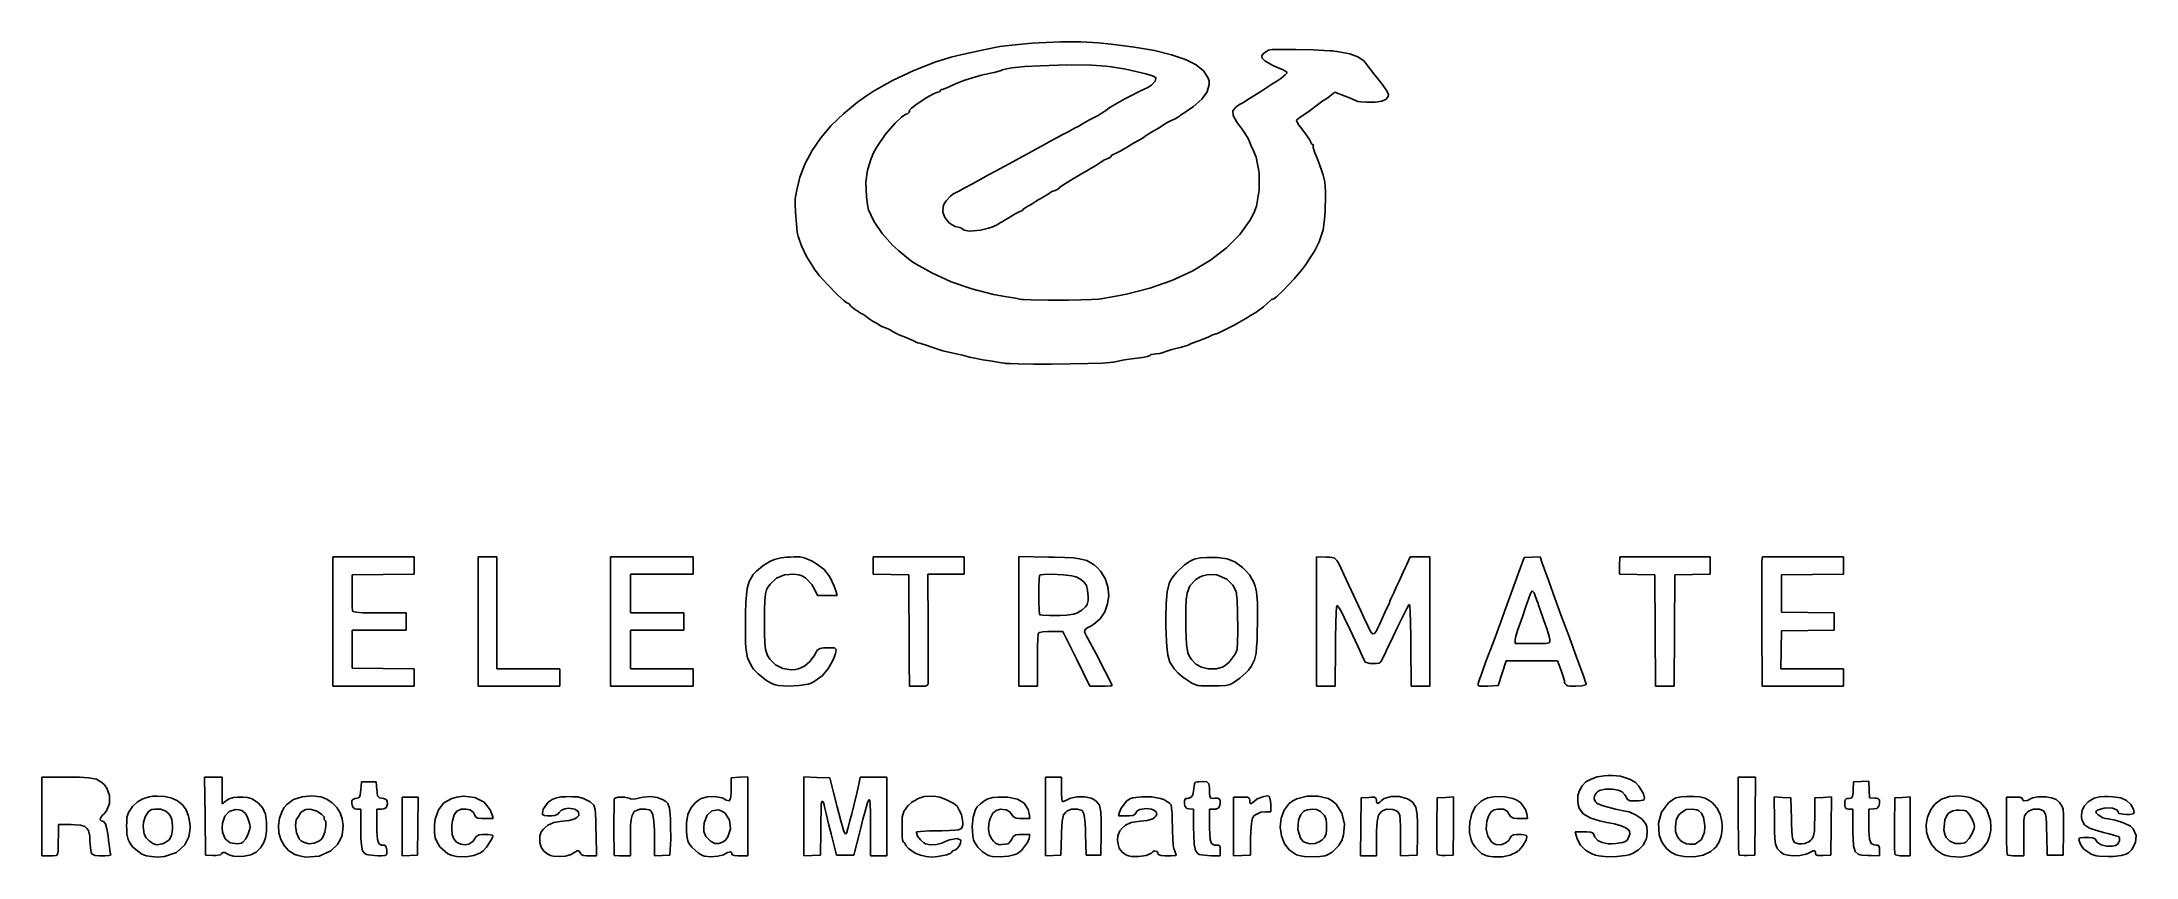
# Model space of a CAD drawing. Extents: x 217 to 1786, y 3 to 614.
import ezdxf

# ---------------------------------------------------------------- set-up
doc = ezdxf.new("R2010")
doc.units = 0

msp = doc.modelspace()

# ---------------------------------------------------------------- linework, layer by layer
for p, q in [((943.711384, 611.381029), (958.844113, 612.752461)), ((958.844113, 612.752461), (980.291805, 613.735236)), ((980.291805, 613.735236), (995.530453, 613.755479)), ((995.530453, 613.755479), (1004.514662, 613.392271)), ((1004.514662, 613.392271), (1008.5, 613.090586)), ((1008.5, 613.090586), (1018.172569, 612.13496)), ((1018.172569, 612.13496), (1035.694001, 609.90273)), ((870.384365, 592.369597), (886.919186, 598.732509)), ((886.919186, 598.732509), (895, 601.320485)), ((895, 601.320485), (898.198604, 602.216656)), ((898.198604, 602.216656), (906.58487, 604.322365)), ((906.58487, 604.322365), (921.496432, 607.660689)), ((921.496432, 607.660689), (930.938543, 609.536571)), ((930.938543, 609.536571), (934.848225, 610.200021)), ((934.848225, 610.200021), (943.711384, 611.381029)), ((984.84721, 596.453573), (965.246533, 595.916712)), ((1003.730803, 596.237687), (984.84721, 596.453573)), ((1035.694001, 609.90273), (1050.799804, 607.237034)), ((1050.799804, 607.237034), (1063.509154, 604.131279)), ((1063.509154, 604.131279), (1073.841227, 600.578873)), ((1073.841227, 600.578873), (1081.815198, 596.573222)), ((1081.815198, 596.573222), (1087.450243, 592.107733)), ((1131, 602.470728), (1131.187495, 603.444242)), ((1131.289374, 601.682628), (1131, 602.470728)), ((1131.187495, 603.444242), (1132.524284, 605.348886)), ((1133.402908, 599.65177), (1131.289374, 601.682628)), ((1132.524284, 605.348886), (1136.118118, 607.524222)), ((1139.402859, 596.107399), (1133.402908, 599.65177)), ((1136.118118, 607.524222), (1138.938561, 608.072281)), ((1138.938561, 608.072281), (1144.129875, 608.132189)), ((1144.129875, 608.132189), (1156.563037, 608.043033)), ((1156.563037, 608.043033), (1169.500618, 607.729313)), ((1169.500618, 607.729313), (1177.925316, 607.385682)), ((1177.925316, 607.385682), (1182.305894, 607.12021)), ((1182.305894, 607.12021), (1184, 606.979599)), ((1184, 606.979599), (1188.826708, 606.420701)), ((1188.826708, 606.420701), (1196.962114, 604.829957)), ((1196.962114, 604.829957), (1203.11167, 602.594745)), ((1203.11167, 602.594745), (1207.321169, 599.69842)), ((1207.321169, 599.69842), (1208.712709, 597.997139)), ((1208.712709, 597.997139), (1209.197721, 597.298759)), ((1209.197721, 597.298759), (1210.958686, 594.954501)), ((840.146637, 576.913372), (854.381641, 584.904414)), ((854.381641, 584.904414), (870.384365, 592.369597)), ((902.124783, 582.523177), (897.222665, 580.363055)), ((906.5, 584.394312), (902.124783, 582.523177)), ((908.473912, 585.131147), (906.5, 584.394312)), ((914.191311, 586.909296), (908.473912, 585.131147)), ((921.086606, 588.773906), (914.191311, 586.909296)), ((927.741951, 590.341567), (921.086606, 588.773906)), ((930.536566, 590.894225), (927.741951, 590.341567)), ((932.201219, 591.234353), (930.536566, 590.894225)), ((935.009175, 592.024729), (932.201219, 591.234353)), ((935.806629, 592.377629), (935.009175, 592.024729)), ((936.505444, 592.714829), (935.806629, 592.377629)), ((938.724101, 593.356082), (936.505444, 592.714829)), ((943.868731, 594.22717), (938.724101, 593.356082)), ((953.45872, 595.196958), (943.868731, 594.22717)), ((965.246533, 595.916712), (953.45872, 595.196958)), ((1014.2438, 595.619225), (1003.730803, 596.237687)), ((1018.5, 595.154954), (1014.2438, 595.619225)), ((1029.135917, 593.372957), (1018.5, 595.154954)), ((1044.101135, 589.879731), (1029.135917, 593.372957)), ((1049.198258, 588.244616), (1044.101135, 589.879731)), ((1045.698732, 579.581838), (1048.44242, 581.247382)), ((1048.44242, 581.247382), (1051.213997, 584.318421)), ((1051.104665, 587.34645), (1049.198258, 588.244616)), ((1051.510848, 586.979586), (1051.104665, 587.34645)), ((1051.213997, 584.318421), (1051.746727, 586.214263)), ((1051.746727, 586.214263), (1051.510848, 586.979586)), ((1087.450243, 592.107733), (1090.765539, 587.175813)), ((1091.750401, 581.84858), (1090.260634, 576.415598)), ((1090.765539, 587.175813), (1091.559272, 584.532882)), ((1091.559272, 584.532882), (1091.750401, 581.84858)), ((1130.284826, 576.647354), (1138.680298, 582.041539)), ((1138.680298, 582.041539), (1142.25, 584.372162)), ((1144.505798, 593.909086), (1139.402859, 596.107399)), ((1142.25, 584.372162), (1145.25918, 586.446607)), ((1146.639093, 593.016998), (1144.505798, 593.909086)), ((1145.25918, 586.446607), (1148.671753, 589.124683)), ((1149.566473, 591.287537), (1146.639093, 593.016998)), ((1148.671753, 589.124683), (1149.841821, 590.319971)), ((1150, 590.663177), (1149.566473, 591.287537)), ((1149.841821, 590.319971), (1150, 590.663177)), ((1210.958686, 594.954501), (1214.99591, 589.814544)), ((1214.99591, 589.814544), (1218.165575, 585.885107)), ((1218.165575, 585.885107), (1221.207535, 581.986055)), ((1221.207535, 581.986055), (1224.657284, 576.98588)), ((817.588758, 559.936951), (828.219368, 568.619169)), ((828.219368, 568.619169), (834.078163, 572.900782)), ((834.078163, 572.900782), (840.146637, 576.913372)), ((872.869318, 567.381563), (868.682162, 564.085705)), ((880.120952, 572.143184), (872.869318, 567.381563)), ((885.140325, 574.892585), (880.120952, 572.143184)), ((887.570772, 575.863961), (885.140325, 574.892585)), ((888.368034, 575.997139), (887.570772, 575.863961)), ((889.52061, 576.290889), (888.368034, 575.997139)), ((890, 576.997139), (889.52061, 576.290889)), ((890.28572, 577.703389), (890, 576.997139)), ((890.972665, 577.997139), (890.28572, 577.703389)), ((891.766747, 578.183825), (890.972665, 577.997139)), ((895.096825, 579.444414), (891.766747, 578.183825)), ((897.222665, 580.363055), (895.096825, 579.444414)), ((1016.573799, 564.178933), (1019.591225, 566.065461)), ((1019.591225, 566.065461), (1023.100235, 568.065701)), ((1023.100235, 568.065701), (1026.75, 570.162219)), ((1026.75, 570.162219), (1028.35611, 571.061492)), ((1028.35611, 571.061492), (1032.449621, 573.211687)), ((1032.449621, 573.211687), (1040.109909, 576.976474)), ((1040.109909, 576.976474), (1045.698732, 579.581838)), ((1079.723359, 565.19567), (1075.5, 562.296854)), ((1086.258254, 570.873812), (1079.723359, 565.19567)), ((1090.260634, 576.415598), (1086.258254, 570.873812)), ((1109.39806, 562.095656), (1111.635182, 564.962435)), ((1111.635182, 564.962435), (1113.668724, 566.288778)), ((1113.668724, 566.288778), (1114.438143, 566.73698)), ((1114.438143, 566.73698), (1116.791142, 568.163948)), ((1116.791142, 568.163948), (1121.885973, 571.333397)), ((1121.885973, 571.333397), (1130.284826, 576.647354)), ((1171.711372, 565.747139), (1166.608119, 561.879186)), ((1173.802816, 567.397334), (1171.711372, 565.747139)), ((1176.936071, 569.661787), (1173.802816, 567.397334)), ((1177.591968, 569.997139), (1176.936071, 569.661787)), ((1178.133781, 570.235529), (1177.591968, 569.997139)), ((1180.496685, 571.845252), (1178.133781, 570.235529)), ((1182.026744, 573.01832), (1180.496685, 571.845252)), ((1185.841296, 576.039502), (1182.026744, 573.01832)), ((1193.670648, 573.008143), (1185.841296, 576.039502)), ((1196.828998, 571.766039), (1193.670648, 573.008143)), ((1200.820995, 570.131828), (1196.828998, 571.766039)), ((1202.538883, 569.37951), (1200.820995, 570.131828)), ((1203, 569.151947), (1202.538883, 569.37951)), ((1203.469225, 568.990431), (1203, 569.151947)), ((1205.247088, 568.726678), (1203.469225, 568.990431)), ((1209.414006, 568.517395), (1205.247088, 568.726678)), ((1212.7266, 568.531781), (1209.414006, 568.517395)), ((1215.90366, 568.689809), (1212.7266, 568.531781)), ((1220.916263, 569.456081), (1215.90366, 568.689809)), ((1224.194139, 570.84552), (1220.916263, 569.456081)), ((1225.802047, 572.885574), (1224.194139, 570.84552)), ((1224.657284, 576.98588), (1225.840098, 574.779185)), ((1226, 574.15816), (1225.802047, 572.885574)), ((1225.840098, 574.779185), (1226, 574.15816)), ((800.550147, 541.913897), (808.377618, 551.05259)), ((808.377618, 551.05259), (817.588758, 559.936951)), ((856.253893, 552.935151), (849.21338, 544.59853)), ((861.023525, 557.462171), (856.253893, 552.935151)), ((863.580122, 559.208655), (861.023525, 557.462171)), ((864.595483, 559.61046), (863.580122, 559.208655)), ((865.559697, 559.983303), (864.595483, 559.61046)), ((866.820464, 561.218549), (865.559697, 559.983303)), ((867, 561.966303), (866.820464, 561.218549)), ((867.20282, 562.489806), (867, 561.966303)), ((868.682162, 564.085705), (867.20282, 562.489806)), ((985.947725, 546.355552), (991.322586, 549.275083)), ((991.322586, 549.275083), (993.929654, 550.734416)), ((993.929654, 550.734416), (994.783044, 551.232137)), ((994.783044, 551.232137), (996.608685, 552.287684)), ((996.608685, 552.287684), (1002.077846, 555.301981)), ((1002.077846, 555.301981), (1005.047745, 556.889467)), ((1005.047745, 556.889467), (1007.922442, 558.461883)), ((1007.922442, 558.461883), (1012.748754, 561.374418)), ((1012.748754, 561.374418), (1014.105926, 562.355807)), ((1014.105926, 562.355807), (1016.573799, 564.178933)), ((1054.813631, 549.790825), (1052.514075, 548.424497)), ((1057.514075, 551.569565), (1054.813631, 549.790825)), ((1060.779632, 553.565972), (1057.514075, 551.569565)), ((1064.437864, 555.455629), (1060.779632, 553.565972)), ((1066.050672, 556.23138), (1064.437864, 555.455629)), ((1068.714734, 557.680843), (1066.050672, 556.23138)), ((1069.437864, 558.176029), (1068.714734, 557.680843)), ((1070.244803, 558.781717), (1069.437864, 558.176029)), ((1073.474785, 560.977344), (1070.244803, 558.781717)), ((1075.5, 562.296854), (1073.474785, 560.977344)), ((1109.628294, 558.517491), (1109.39806, 562.095656)), ((1112.358771, 553.716831), (1109.628294, 558.517491)), ((1114.671878, 550.698344), (1112.358771, 553.716831)), ((1116.981506, 547.661053), (1114.671878, 550.698344)), ((1157.372871, 555.276405), (1157, 554.69163)), ((1157, 554.69163), (1157.249229, 554.024904)), ((1157.249229, 554.024904), (1158.932145, 551.416958)), ((1159.890677, 557.330981), (1157.372871, 555.276405)), ((1158.932145, 551.416958), (1160.158552, 549.796951)), ((1161.7255, 558.547726), (1159.890677, 557.330981)), ((1160.158552, 549.796951), (1163.27926, 545.709656)), ((1166.608119, 561.879186), (1161.7255, 558.547726)), ((794.070541, 532.468685), (800.550147, 541.913897)), ((842.880583, 535.392224), (840.486169, 531.06279)), ((849.21338, 544.59853), (842.880583, 535.392224)), ((955.962536, 530.182039), (962.320145, 533.661697)), ((962.320145, 533.661697), (966.5, 535.955218)), ((966.5, 535.955218), (969.579297, 537.62916)), ((969.579297, 537.62916), (977.837891, 542.051919)), ((977.837891, 542.051919), (982, 544.255996)), ((982, 544.255996), (985.947725, 546.355552)), ((1029.638672, 534.725567), (1027.5, 533.408866)), ((1033.634766, 537.070236), (1029.638672, 534.725567)), ((1035, 537.809417), (1033.634766, 537.070236)), ((1037.757322, 539.259477), (1035, 537.809417)), ((1042.126519, 541.896303), (1037.757322, 539.259477)), ((1043.743114, 543.08592), (1042.126519, 541.896303)), ((1045.218524, 544.168444), (1043.743114, 543.08592)), ((1049.562182, 546.812276), (1045.218524, 544.168444)), ((1052.514075, 548.424497), (1049.562182, 546.812276)), ((1120.728388, 541.816875), (1116.981506, 547.661053)), ((1121.70415, 539.7298), (1120.728388, 541.816875)), ((1123.223678, 535.871271), (1121.70415, 539.7298)), ((1124.966672, 532.139184), (1123.223678, 535.871271)), ((1163.27926, 545.709656), (1166.703593, 540.693931)), ((1166.703593, 540.693931), (1167.847346, 538.54872)), ((1167.847346, 538.54872), (1168, 537.95273)), ((1168, 537.95273), (1168.325178, 537.277844)), ((1168.325178, 537.277844), (1169.106989, 536.997139)), ((1169.106989, 536.997139), (1169.726787, 536.574941)), ((1169.726787, 536.574941), (1169.662445, 535.559869)), ((1169.662445, 535.559869), (1169.668439, 534.543143)), ((1169.668439, 534.543143), (1170.861091, 530.680253)), ((785.011719, 512.449948), (788.902999, 522.664765)), ((788.902999, 522.664765), (794.070541, 532.468685)), ((838.407478, 526.516328), (835.584828, 517.774218)), ((840.486169, 531.06279), (838.407478, 526.516328)), ((932, 517.262609), (937.940625, 520.487046)), ((937.940625, 520.487046), (944.5, 524.00632)), ((944.5, 524.00632), (949.101842, 526.465768)), ((949.101842, 526.465768), (955.962536, 530.182039)), ((1001.5, 518.057371), (1000.407813, 517.46324)), ((1005.910142, 520.540246), (1001.5, 518.057371)), ((1010.520745, 523.615943), (1005.910142, 520.540246)), ((1013.285781, 525.317557), (1010.520745, 523.615943)), ((1015.75, 526.433331), (1013.285781, 525.317557)), ((1017.339062, 527.180865), (1015.75, 526.433331)), ((1018, 527.997139), (1017.339062, 527.180865)), ((1018.660938, 528.815718), (1018, 527.997139)), ((1020.25, 529.568794), (1018.660938, 528.815718)), ((1021.518164, 530.090351), (1020.25, 529.568794)), ((1025.381055, 532.136389), (1021.518164, 530.090351)), ((1027.5, 533.408866), (1025.381055, 532.136389)), ((1126.916499, 527.388927), (1124.966672, 532.139184)), ((1129.172964, 515.692713), (1126.916499, 527.388927)), ((1170.861091, 530.680253), (1171.900854, 528.309869)), ((1171.900854, 528.309869), (1173.164362, 525.382192)), ((1173.164362, 525.382192), (1175.867855, 517.75619)), ((782.360899, 501.772047), (785.011719, 512.449948)), ((835.584828, 517.774218), (834.428715, 508.602573)), ((834.428715, 508.602573), (834.803411, 497.924648)), ((901.673484, 500.655759), (904.947726, 502.347906)), ((904.947726, 502.347906), (907.660467, 503.840027)), ((907.660467, 503.840027), (914.253387, 507.518333)), ((914.253387, 507.518333), (920.5, 510.965523)), ((920.5, 510.965523), (926.353125, 514.169368)), ((926.353125, 514.169368), (932, 517.262609)), ((976.25, 502.527636), (973.867188, 501.654396)), ((977.317773, 502.857682), (976.25, 502.527636)), ((978.783008, 503.652556), (977.317773, 502.857682)), ((979, 504.019481), (978.783008, 503.652556)), ((979.493164, 504.617953), (979, 504.019481)), ((982.823242, 506.976337), (979.493164, 504.617953)), ((985.25, 508.445773), (982.823242, 506.976337)), ((987.992383, 510.047541), (985.25, 508.445773)), ((993.453711, 513.299487), (987.992383, 510.047541)), ((995.5, 514.549132), (993.453711, 513.299487)), ((997.210938, 515.594006), (995.5, 514.549132)), ((1000.407813, 517.46324), (997.210938, 515.594006)), ((1127.081099, 490.666161), (1129.230882, 502.770964)), ((1129.230882, 502.770964), (1129.172964, 515.692713)), ((1175.867855, 517.75619), (1176.974858, 513.997139)), ((1176.974858, 513.997139), (1178.187689, 508.987436)), ((1178.187689, 508.987436), (1178.912568, 501.874501)), ((781.358121, 492.14808), (781.398335, 495.170189)), ((781.597024, 486.115801), (781.358121, 492.14808)), ((781.398335, 495.170189), (781.489473, 496.243132)), ((781.489473, 496.243132), (782.360899, 501.772047)), ((834.803411, 497.924648), (835.522398, 491.684347)), ((835.522398, 491.684347), (836.388884, 488.011386)), ((836.388884, 488.011386), (840.307848, 479.514515)), ((892.189435, 486.20804), (892.370877, 490.346785)), ((892.370877, 490.346785), (893.122186, 492.31288)), ((893.122186, 492.31288), (894.631771, 494.610951)), ((894.631771, 494.610951), (897.792506, 498.25167)), ((897.792506, 498.25167), (899.558402, 499.773648)), ((899.558402, 499.773648), (900.097559, 499.997139)), ((900.097559, 499.997139), (900.382466, 500.075573)), ((900.382466, 500.075573), (901.673484, 500.655759)), ((949.672076, 486.740694), (946.326635, 485.009053)), ((950.600489, 486.997139), (949.672076, 486.740694)), ((951.588894, 487.244632), (950.600489, 486.997139)), ((952, 487.839668), (951.588894, 487.244632)), ((952.295898, 488.317318), (952, 487.839668)), ((954.293945, 489.782553), (952.295898, 488.317318)), ((955.75, 490.589668), (954.293945, 489.782553)), ((957.245508, 491.377535), (955.75, 490.589668)), ((959.509961, 492.712786), (957.245508, 491.377535)), ((960, 493.095711), (959.509961, 492.712786)), ((960.588672, 493.545187), (960, 493.095711)), ((963.519141, 495.329811), (960.588672, 493.545187)), ((965.5, 496.445153), (963.519141, 495.329811)), ((967.559766, 497.617629), (965.5, 496.445153)), ((971.023047, 499.788049), (967.559766, 497.617629)), ((972, 500.518669), (971.023047, 499.788049)), ((973.867188, 501.654396), (972, 500.518669)), ((1125.175458, 485.558389), (1127.081099, 490.666161)), ((1178.505492, 486.878412), (1178.084515, 480.576358)), ((1178.665715, 490.497139), (1178.505492, 486.878412)), ((1178.832254, 495.093028), (1178.665715, 490.497139)), ((1178.912568, 501.874501), (1178.832254, 495.093028)), ((782.317481, 477.210454), (781.597024, 486.115801)), ((783.028739, 471.498081), (782.317481, 477.210454)), ((783.528361, 468.841578), (783.028739, 471.498081)), ((840.307848, 479.514515), (846.568425, 470.324247)), ((893.655078, 482.113709), (892.189435, 486.20804)), ((896.63042, 478.44758), (893.655078, 482.113709)), ((898.641297, 476.895025), (896.63042, 478.44758)), ((901.285225, 475.562015), (898.641297, 476.895025)), ((903.627555, 475.003728), (901.285225, 475.562015)), ((905.495827, 474.55845), (903.627555, 475.003728)), ((907, 473.497139), (905.495827, 474.55845)), ((908.056975, 472.773547), (907, 473.497139)), ((911.941245, 472.036701), (908.056975, 472.773547)), ((920.350775, 472.645231), (911.941245, 472.036701)), ((926.246018, 474.145192), (920.350775, 472.645231)), ((928.713775, 475.026864), (926.246018, 474.145192)), ((932.312381, 476.492948), (928.713775, 475.026864)), ((933, 476.896786), (932.312381, 476.492948)), ((933.428584, 477.249363), (933, 476.896786)), ((935.278065, 478.369307), (933.428584, 477.249363)), ((936.471166, 478.998733), (935.278065, 478.369307)), ((938.009824, 479.836981), (936.471166, 478.998733)), ((942.192662, 482.366991), (938.009824, 479.836981)), ((944.321656, 483.747139), (942.192662, 482.366991)), ((946.326635, 485.009053), (944.321656, 483.747139)), ((1114.522191, 469.340581), (1122.231268, 480.009385)), ((1122.231268, 480.009385), (1125.175458, 485.558389)), ((1177.003057, 472.843774), (1174.164861, 464.014851)), ((1178.084515, 480.576358), (1177.003057, 472.843774)), ((783.774619, 467.997139), (783.528361, 468.841578)), ((784.204737, 466.790889), (783.774619, 467.997139)), ((784.46279, 465.997139), (784.204737, 466.790889)), ((786.119503, 460.940865), (784.46279, 465.997139)), ((789.969858, 452.937365), (786.119503, 460.940865)), ((846.568425, 470.324247), (854.482966, 461.450023)), ((854.482966, 461.450023), (858.845583, 457.446878)), ((858.845583, 457.446878), (860.559374, 455.985245)), ((860.559374, 455.985245), (863.327646, 453.627775)), ((1092.642908, 450.210422), (1104.58115, 459.360866)), ((1104.58115, 459.360866), (1114.522191, 469.340581)), ((1170.525469, 457.062048), (1167.181139, 451.651171)), ((1174.164861, 464.014851), (1170.525469, 457.062048)), ((793.802323, 446.62531), (789.969858, 452.937365)), ((796.189606, 442.997139), (793.802323, 446.62531)), ((797.095642, 441.747525), (796.189606, 442.997139)), ((799.767022, 438.506864), (797.095642, 441.747525)), ((863.327646, 453.627775), (866.325875, 451.150548)), ((866.325875, 451.150548), (869.552527, 448.828885)), ((869.552527, 448.828885), (873.830527, 446.238244)), ((873.830527, 446.238244), (877.022581, 444.368034)), ((877.022581, 444.368034), (883.801736, 440.626966)), ((883.801736, 440.626966), (898.259519, 434.023641)), ((1063.713867, 434.958076), (1078.942226, 442.029432)), ((1078.942226, 442.029432), (1092.642908, 450.210422)), ((1161.004342, 442.980052), (1155.270036, 436.234182)), ((1164.038361, 446.920228), (1161.004342, 442.980052)), ((1165.193821, 448.58943), (1164.038361, 446.920228)), ((1167.181139, 451.651171), (1165.193821, 448.58943)), ((805.222469, 432.503378), (799.767022, 438.506864)), ((813.240351, 424.357132), (805.222469, 432.503378)), ((818.178659, 419.800465), (813.240351, 424.357132)), ((898.259519, 434.023641), (913.752186, 428.649101)), ((913.752186, 428.649101), (930.082436, 424.571792)), ((930.082436, 424.571792), (938.5, 423.040988)), ((1020.5, 423.054278), (1029.61316, 424.704993)), ((1029.61316, 424.704993), (1047.192591, 429.136535)), ((1047.192591, 429.136535), (1063.713867, 434.958076)), ((1147.164046, 427.552588), (1142.196481, 422.836647)), ((1155.270036, 436.234182), (1147.164046, 427.552588)), ((820.259022, 418.213311), (818.178659, 419.800465)), ((820.795673, 417.997139), (820.259022, 418.213311)), ((821.810951, 417.578234), (820.795673, 417.997139)), ((822.70031, 416.571081), (821.810951, 417.578234)), ((823.263377, 415.888754), (822.70031, 416.571081)), ((825.581385, 413.879025), (823.263377, 415.888754)), ((828.534487, 411.709964), (825.581385, 413.879025)), ((830.977798, 410.222491), (828.534487, 411.709964)), ((831.650505, 409.997139), (830.977798, 410.222491)), ((832.167479, 409.76042), (831.650505, 409.997139)), ((834.484944, 408.161983), (832.167479, 409.76042)), ((836, 406.997139), (834.484944, 408.161983)), ((938.5, 423.040988), (945.059375, 421.946246)), ((945.059375, 421.946246), (951, 420.885749)), ((951, 420.885749), (952.563329, 420.697794)), ((952.563329, 420.697794), (958.180684, 420.418589)), ((958.180684, 420.418589), (970.954388, 420.228566)), ((970.954388, 420.228566), (985.938783, 420.292315)), ((985.938783, 420.292315), (995.486256, 420.464263)), ((995.486256, 420.464263), (1003.510829, 420.731694)), ((1003.510829, 420.731694), (1009.01033, 421.087685)), ((1009.01033, 421.087685), (1010.5, 421.296727)), ((1010.5, 421.296727), (1012.217187, 421.637216)), ((1012.217187, 421.637216), (1017.545312, 422.573661)), ((1017.545312, 422.573661), (1020.5, 423.054278)), ((1122.562143, 408.738104), (1120.269417, 407.304208)), ((1125.991135, 410.705744), (1122.562143, 408.738104)), ((1126.705061, 410.997139), (1125.991135, 410.705744)), ((1132.404332, 415.21371), (1126.705061, 410.997139)), ((1137.833333, 420.227972), (1132.404332, 415.21371)), ((1138.440133, 420.771196), (1137.833333, 420.227972)), ((1139.430948, 420.997139), (1138.440133, 420.771196)), ((1140.038736, 421.216391), (1139.430948, 420.997139)), ((1142.196481, 422.836647), (1140.038736, 421.216391)), ((837.526106, 405.832295), (836, 406.997139)), ((839.918185, 404.233858), (837.526106, 405.832295)), ((840.489534, 403.997139), (839.918185, 404.233858)), ((840.971447, 403.849679), (840.489534, 403.997139)), ((842.759617, 402.853956), (840.971447, 403.849679)), ((843.84563, 402.128335), (842.759617, 402.853956)), ((846.454654, 400.584539), (843.84563, 402.128335)), ((849, 399.497139), (846.454654, 400.584539)), ((851.5, 398.459871), (849, 399.497139)), ((854, 397.036608), (851.5, 398.459871)), ((855.444141, 396.189882), (854, 397.036608)), ((859.973047, 394.019883), (855.444141, 396.189882)), ((862.5, 392.963882), (859.973047, 394.019883)), ((865.026953, 391.940092), (862.5, 392.963882)), ((1090.901172, 392.629701), (1086.372266, 390.730229)), ((1092.5, 393.400996), (1090.901172, 392.629701)), ((1093.748728, 394.01645), (1092.5, 393.400996)), ((1095.913595, 394.863613), (1093.748728, 394.01645)), ((1096.563093, 394.990978), (1095.913595, 394.863613)), ((1097.014149, 395.083894), (1096.563093, 394.990978)), ((1098.761215, 395.765148), (1097.014149, 395.083894)), ((1102.994909, 397.766246), (1098.761215, 395.765148)), ((1110.252932, 401.536113), (1102.994909, 397.766246)), ((1117.401713, 405.55082), (1110.252932, 401.536113)), ((1120.269417, 407.304208), (1117.401713, 405.55082)), ((869.555859, 389.987599), (865.026953, 391.940092)), ((871, 389.299378), (869.555859, 389.987599)), ((873.126996, 388.386564), (871, 389.299378)), ((874.730199, 388.0033), (873.126996, 388.386564)), ((875.702589, 387.812071), (874.730199, 388.0033)), ((879.698683, 386.533673), (875.702589, 387.812071)), ((882.230199, 385.603961), (879.698683, 386.533673)), ((892.071718, 382.314129), (882.230199, 385.603961)), ((902, 380.017686), (892.071718, 382.314129)), ((906.79375, 378.975061), (902, 380.017686)), ((912, 377.637876), (906.79375, 378.975061)), ((914.766797, 376.947479), (912, 377.637876)), ((921.959766, 375.517238), (914.766797, 376.947479)), ((1041.657365, 377.339718), (1035.654962, 376.488938)), ((1045.343761, 378.061972), (1041.657365, 377.339718)), ((1047.188411, 378.748619), (1045.343761, 378.061972)), ((1047.568285, 379.107627), (1047.188411, 378.748619)), ((1048.058445, 379.453008), (1047.568285, 379.107627)), ((1050.219784, 379.926951), (1048.058445, 379.453008)), ((1051.624758, 379.997139), (1050.219784, 379.926951)), ((1054.675592, 380.304447), (1051.624758, 379.997139)), ((1057.08624, 381.043293), (1054.675592, 380.304447)), ((1058.455141, 381.603402), (1057.08624, 381.043293)), ((1063.615035, 383.200058), (1058.455141, 381.603402)), ((1066.770498, 384.03995), (1063.615035, 383.200058)), ((1069.929531, 384.87085), (1066.770498, 384.03995)), ((1075.113532, 386.406784), (1069.929531, 384.87085)), ((1076.5, 386.922643), (1075.113532, 386.406784)), ((1077.710547, 387.440921), (1076.5, 386.922643)), ((1081.706641, 388.993196), (1077.710547, 387.440921)), ((1084, 389.836004), (1081.706641, 388.993196)), ((1086.372266, 390.730229), (1084, 389.836004)), ((925.5, 374.953553), (921.959766, 375.517238)), ((929.000781, 374.447347), (925.5, 374.953553)), ((935.927344, 373.405236), (929.000781, 374.447347)), ((938.5, 372.997685), (935.927344, 373.405236)), ((939.394489, 372.886172), (938.5, 372.997685)), ((942.179829, 372.697329), (939.394489, 372.886172)), ((948.499239, 372.495758), (942.179829, 372.697329)), ((959.943771, 372.368944), (948.499239, 372.495758)), ((973.471223, 372.38963), (959.943771, 372.368944)), ((987.590357, 372.541748), (973.471223, 372.38963)), ((1000.809932, 372.809233), (987.590357, 372.541748)), ((1011.638711, 373.176018), (1000.809932, 372.809233)), ((1017.294262, 373.506606), (1011.638711, 373.176018)), ((1019.540819, 373.749662), (1017.294262, 373.506606)), ((1020.137053, 373.877236), (1019.540819, 373.749662)), ((1022.169688, 374.399913), (1020.137053, 373.877236)), ((1028.297031, 375.523656), (1022.169688, 374.399913)), ((1031.637053, 375.986314), (1028.297031, 375.523656)), ((1035.654962, 376.488938), (1031.637053, 375.986314)), ((435, 179.497139), (435, 227.997139)), ((435, 227.997139), (465.5, 227.997139)), ((465.5, 227.997139), (496, 227.997139)), ((496, 227.997139), (496, 221.515569)), ((496, 221.515569), (496, 215.034)), ((544, 179.497139), (544, 227.997139)), ((544, 227.997139), (551, 227.997139)), ((551, 227.997139), (558, 227.997139)), ((558, 227.997139), (558, 185.997139)), ((643, 179.497139), (643, 227.997139)), ((643, 227.997139), (674, 227.997139)), ((674, 227.997139), (705, 227.997139)), ((705, 227.997139), (705, 221.497139)), ((705, 221.497139), (705, 214.997139)), ((752.389188, 217.329729), (757.102598, 221.238091)), ((757.102598, 221.238091), (762.542591, 224.572114)), ((762.542591, 224.572114), (765.934099, 226.077712)), ((765.934099, 226.077712), (770.829239, 227.327306)), ((770.829239, 227.327306), (775.036082, 227.71901)), ((775.036082, 227.71901), (777.698055, 227.841898)), ((777.698055, 227.841898), (780.658674, 227.939306)), ((780.658674, 227.939306), (784.95444, 227.872109)), ((784.95444, 227.872109), (788.223785, 227.232292)), ((788.223785, 227.232292), (791.835757, 225.751931)), ((791.835757, 225.751931), (794.198055, 224.612819)), ((794.198055, 224.612819), (797.505368, 222.800923)), ((797.505368, 222.800923), (803.049924, 218.471087)), ((840, 221.526164), (840, 227.997139)), ((840, 227.997139), (874, 227.997139)), ((840, 215.055189), (840, 221.526164)), ((874, 227.997139), (908, 227.997139)), ((908, 227.997139), (908, 221.497139)), ((908, 221.497139), (908, 214.997139)), ((949, 179.565879), (949, 228.134619)), ((949, 228.134619), (971.25, 227.813744)), ((971.25, 227.813744), (975.7591, 227.736598)), ((975.7591, 227.736598), (983.457072, 227.508233)), ((983.457072, 227.508233), (989.618457, 227.132541)), ((989.618457, 227.132541), (994.511719, 226.551249)), ((994.511719, 226.551249), (1000.061143, 225.166335)), ((1000.061143, 225.166335), (1005.527599, 222.056292)), ((1005.527599, 222.056292), (1008.036536, 219.828657)), ((1008.036536, 219.828657), (1010.335048, 217.303514)), ((1067.05987, 216.324905), (1073.263755, 222.069869)), ((1073.263755, 222.069869), (1077.459854, 224.829618)), ((1077.459854, 224.829618), (1080.47209, 226.2494)), ((1080.47209, 226.2494), (1085.141199, 227.273657)), ((1085.141199, 227.273657), (1089.829738, 227.471701)), ((1089.829738, 227.471701), (1093.026111, 227.490123)), ((1093.026111, 227.490123), (1097.768096, 227.407725)), ((1097.768096, 227.407725), (1105.191462, 226.528335)), ((1105.191462, 226.528335), (1110.998953, 224.25275)), ((1110.998953, 224.25275), (1116.548486, 220.048891)), ((1116.548486, 220.048891), (1119.650868, 217.057583)), ((1172, 179.540949), (1172, 228.084758)), ((1172, 228.084758), (1179.215586, 227.790949)), ((1179.215586, 227.790949), (1181.89623, 227.721191)), ((1181.89623, 227.721191), (1185.410332, 227.141988)), ((1185.410332, 227.141988), (1187.352898, 225.299221)), ((1187.352898, 225.299221), (1188.757593, 222.912615)), ((1188.757593, 222.912615), (1190.523571, 219.296232)), ((1237.112882, 216.487525), (1238.838658, 220.280686)), ((1238.838658, 220.280686), (1239.495751, 221.747139)), ((1239.495751, 221.747139), (1242.273127, 227.997139)), ((1242.273127, 227.997139), (1249.636564, 227.997139)), ((1249.636564, 227.997139), (1257, 227.997139)), ((1257, 227.997139), (1257, 179.497139)), ((1322.269902, 212.497139), (1327.767926, 227.497139)), ((1327.767926, 227.497139), (1333.679526, 227.78955)), ((1333.679526, 227.78955), (1339.591127, 228.081961)), ((1339.591127, 228.081961), (1341.188127, 223.28955)), ((1341.188127, 223.28955), (1341.431863, 222.580869)), ((1341.431863, 222.580869), (1342.367123, 219.949463)), ((1342.367123, 219.949463), (1343.840574, 215.860976)), ((1399.178869, 215.053944), (1399.221675, 221.525541)), ((1399.221675, 221.525541), (1399.264481, 227.997139)), ((1399.264481, 227.997139), (1433.13224, 227.997139)), ((1433.13224, 227.997139), (1467, 227.997139)), ((1467, 227.997139), (1467, 221.526164)), ((1467, 221.526164), (1467, 215.055189)), ((1505.69859, 218.396278), (1505.734773, 222.365919)), ((1505.734773, 222.365919), (1505.785588, 224.729652)), ((1505.785588, 224.729652), (1505.816422, 225.247139)), ((1505.816422, 225.247139), (1506.132845, 227.997139)), ((1506.132845, 227.997139), (1536.566422, 227.997139)), ((1536.566422, 227.997139), (1567, 227.997139)), ((1567, 227.997139), (1567, 221.515569)), ((1567, 221.515569), (1567, 215.034)), ((449.5, 214.497139), (449.44805, 201.497139)), ((472.75, 214.765569), (449.5, 214.497139)), ((496, 215.034), (472.75, 214.765569)), ((681.5, 214.997139), (658, 214.997139)), ((658, 214.997139), (658, 200.497139)), ((705, 214.997139), (681.5, 214.997139)), ((744.943546, 199.555051), (745.515831, 204.261474)), ((745.515831, 204.261474), (746.898086, 209.531018)), ((746.898086, 209.531018), (750.075612, 214.786947)), ((750.075612, 214.786947), (752.389188, 217.329729)), ((760.743533, 204.689207), (760.04072, 203.283612)), ((762.587384, 207.561205), (760.743533, 204.689207)), ((767.357586, 211.965572), (762.587384, 207.561205)), ((773.382321, 214.504216), (767.357586, 211.965572)), ((780.435036, 215.081672), (773.382321, 214.504216)), ((784.276087, 214.605123), (780.435036, 215.081672)), ((785.893113, 214.11959), (784.276087, 214.605123)), ((789.241153, 212.136072), (785.893113, 214.11959)), ((793.881365, 207.264754), (789.241153, 212.136072)), ((796.201633, 203.247139), (793.881365, 207.264754)), ((803.049924, 218.471087), (807.366454, 212.945465)), ((807.366454, 212.945465), (810.693435, 205.91878)), ((810.693435, 205.91878), (812.060368, 201.747139)), ((853.25, 214.776164), (840, 215.055189)), ((866.5, 214.497139), (853.25, 214.776164)), ((866.717461, 190.497139), (866.5, 214.497139)), ((894.478691, 214.997139), (880.957381, 214.997139)), ((880.957381, 214.997139), (881.000414, 175.247139)), ((908, 214.997139), (894.478691, 214.997139)), ((963.981434, 204.847918), (963.933881, 194.547374)), ((964.267659, 211.200533), (963.981434, 204.847918)), ((964.572665, 213.671433), (964.267659, 211.200533)), ((964.758399, 214.155537), (964.572665, 213.671433)), ((965.318937, 214.450609), (964.758399, 214.155537)), ((967.659324, 214.849156), (965.318937, 214.450609)), ((973.352811, 215.012084), (967.659324, 214.849156)), ((982.595856, 214.541015), (973.352811, 215.012084)), ((988.747749, 213.77439), (982.595856, 214.541015)), ((991.612028, 213.110589), (988.747749, 213.77439)), ((992.5, 212.741694), (991.612028, 213.110589)), ((994.846215, 211.385015), (992.5, 212.741694)), ((998.049963, 209.051136), (994.846215, 211.385015)), ((999.747908, 206.504706), (998.049963, 209.051136)), ((1000.514983, 202.883492), (999.747908, 206.504706)), ((1010.335048, 217.303514), (1013.804738, 211.64696)), ((1013.804738, 211.64696), (1015.805386, 205.4469)), ((1015.805386, 205.4469), (1016.377881, 199.021162)), ((1060.198631, 201.69803), (1061.698948, 207.985045)), ((1061.698948, 207.985045), (1062.705998, 210.361498)), ((1062.705998, 210.361498), (1063.83078, 212.254963)), ((1063.83078, 212.254963), (1067.05987, 216.324905)), ((1077.144577, 206.165997), (1075.244796, 200.654854)), ((1081.585721, 211.008233), (1077.144577, 206.165997)), ((1084.77927, 212.884531), (1081.585721, 211.008233)), ((1086.815155, 213.776644), (1084.77927, 212.884531)), ((1091.002431, 214.795204), (1086.815155, 213.776644)), ((1097.285114, 214.535061), (1091.002431, 214.795204)), ((1104.86175, 211.203931), (1097.285114, 214.535061)), ((1109.274373, 206.761797), (1104.86175, 211.203931)), ((1111.324436, 203.000939), (1109.274373, 206.761797)), ((1119.650868, 217.057583), (1121.856745, 214.606403)), ((1121.856745, 214.606403), (1124.907678, 209.325385)), ((1124.907678, 209.325385), (1126.099599, 205.895141)), ((1126.099599, 205.895141), (1127.186902, 201.644626)), ((1190.523571, 219.296232), (1192.885317, 214.190101)), ((1192.885317, 214.190101), (1194.362878, 210.997139)), ((1194.362878, 210.997139), (1199.789309, 199.350264)), ((1229.972456, 201.118196), (1231.859188, 205.16113)), ((1231.859188, 205.16113), (1233.965071, 209.667573)), ((1233.965071, 209.667573), (1237.112882, 216.487525)), ((1318.015484, 200.869209), (1321.024234, 209.096162)), ((1321.024234, 209.096162), (1322.269902, 212.497139)), ((1343.840574, 215.860976), (1345.781586, 210.509381)), ((1345.781586, 210.509381), (1349.415279, 200.537977)), ((1412.339435, 214.775541), (1399.178869, 215.053944)), ((1425.5, 214.497139), (1412.339435, 214.775541)), ((1425.760972, 172.747139), (1425.5, 214.497139)), ((1440.5, 214.497139), (1440.239028, 172.747139)), ((1453.75, 214.776164), (1440.5, 214.497139)), ((1467, 215.055189), (1453.75, 214.776164)), ((1505.6734, 202.751778), (1505.677229, 213.019655)), ((1505.677229, 213.019655), (1505.69859, 218.396278)), ((1543.75, 214.765569), (1520.5, 214.497139)), ((1520.5, 214.497139), (1520.5, 200.497139)), ((1567, 215.034), (1543.75, 214.765569)), ((449.44805, 201.497139), (449.460147, 196.35085)), ((449.460147, 196.35085), (449.585712, 190.172798)), ((449.585712, 190.172798), (449.723952, 187.76357)), ((658, 200.497139), (658, 185.997139)), ((744.331344, 185.931172), (744.571365, 193.54472)), ((744.571365, 193.54472), (744.943546, 199.555051)), ((758.52946, 188.84505), (758.505145, 183.00383)), ((758.655788, 195.137195), (758.52946, 188.84505)), ((759.106702, 200.20664), (758.655788, 195.137195)), ((760.04072, 203.283612), (759.106702, 200.20664)), ((798.093589, 198.997139), (796.201633, 203.247139)), ((805.476989, 198.997139), (798.093589, 198.997139)), ((812.860389, 198.997139), (805.476989, 198.997139)), ((812.060368, 201.747139), (812.860389, 198.997139)), ((866.804465, 179.777803), (866.717461, 190.497139)), ((963.933881, 194.547374), (964.16074, 188.04026)), ((996.128259, 188.04645), (998.935154, 190.621508)), ((998.935154, 190.621508), (1000.123723, 192.36339)), ((1000.123723, 192.36339), (1000.879335, 195.297992)), ((1000.729109, 200.400394), (1000.514983, 202.883492)), ((1000.857136, 198.335), (1000.729109, 200.400394)), ((1000.879335, 195.297992), (1000.857136, 198.335)), ((1015.563107, 192.687572), (1013.40195, 186.763958)), ((1016.377881, 199.021162), (1015.563107, 192.687572)), ((1059.133697, 181.766933), (1059.354921, 193.07491)), ((1059.354921, 193.07491), (1060.198631, 201.69803)), ((1074.177197, 189.291622), (1074.116226, 181.360112)), ((1074.530392, 195.644808), (1074.177197, 189.291622)), ((1075.244796, 200.654854), (1074.530392, 195.644808)), ((1112.024564, 200.905916), (1111.324436, 203.000939)), ((1112.230319, 199.768384), (1112.024564, 200.905916)), ((1112.575934, 195.750862), (1112.230319, 199.768384)), ((1112.919894, 186.671142), (1112.575934, 195.750862)), ((1127.186902, 201.644626), (1127.882356, 193.44076)), ((1127.882356, 193.44076), (1127.912286, 186.776881)), ((1187.053255, 190.131236), (1186.809678, 186.312691)), ((1187.220226, 191.340202), (1187.053255, 190.131236)), ((1187.303444, 191.497139), (1187.220226, 191.340202)), ((1187.768162, 191.220967), (1187.303444, 191.497139)), ((1189.227729, 189.356123), (1187.768162, 191.220967)), ((1190.042808, 187.997139), (1189.227729, 189.356123)), ((1199.789309, 199.350264), (1205.328251, 187.497139)), ((1224.139805, 187.936862), (1226.146738, 192.342046)), ((1226.146738, 192.342046), (1226.924794, 194.17485)), ((1226.924794, 194.17485), (1227, 194.449287)), ((1227, 194.449287), (1227.099177, 194.735744)), ((1227.099177, 194.735744), (1227.8328, 196.430497)), ((1227.8328, 196.430497), (1229.972456, 201.118196)), ((1239.811146, 189.301651), (1237.424499, 184.703018)), ((1241.318207, 191.910182), (1239.811146, 189.301651)), ((1241.651424, 192.293843), (1241.318207, 191.910182)), ((1241.739238, 192.155022), (1241.651424, 192.293843)), ((1241.914986, 190.965645), (1241.739238, 192.155022)), ((1242.170342, 187.137162), (1241.914986, 190.965645)), ((1312.97281, 187.058076), (1318.015484, 200.869209)), ((1329.199588, 191.497139), (1326.310976, 183.123103)), ((1329.909926, 193.614812), (1329.199588, 191.497139)), ((1331.094744, 197.080866), (1329.909926, 193.614812)), ((1332.395223, 200.538617), (1331.094744, 197.080866)), ((1333.555385, 202.407775), (1332.395223, 200.538617)), ((1334.50133, 201.855569), (1333.555385, 202.407775)), ((1335.044505, 200.913981), (1334.50133, 201.855569)), ((1335.679993, 199.546424), (1335.044505, 200.913981)), ((1337.284538, 195.331928), (1335.679993, 199.546424)), ((1338.055968, 193.004078), (1337.284538, 195.331928)), ((1338.476238, 191.695129), (1338.055968, 193.004078)), ((1339.637529, 188.228354), (1338.476238, 191.695129)), ((1349.415279, 200.537977), (1355.237451, 184.632306)), ((1505.721964, 185.993477), (1505.6734, 202.751778)), ((1520.5, 200.497139), (1520.5, 186.497139)), ((435, 130.997139), (435, 179.497139)), ((469.721484, 172.997139), (449.442968, 172.997139)), ((449.442968, 172.997139), (449.471484, 158.747139)), ((449.723952, 187.76357), (449.805039, 187.247139)), ((449.805039, 187.247139), (450.149645, 186.922281)), ((450.149645, 186.922281), (452.401584, 186.43661)), ((452.401584, 186.43661), (457.159967, 186.143634)), ((457.159967, 186.143634), (464.932161, 186.012115)), ((464.932161, 186.012115), (470.106989, 185.997139)), ((490, 172.997139), (469.721484, 172.997139)), ((470.106989, 185.997139), (490, 185.997139)), ((490, 185.997139), (490, 179.497139)), ((490, 179.497139), (490, 172.997139)), ((544, 130.997139), (544, 179.497139)), ((558, 185.997139), (558, 143.997139)), ((643, 130.997139), (643, 179.497139)), ((658, 185.997139), (678, 185.997139)), ((678, 172.997139), (658, 172.997139)), ((658, 172.997139), (658, 158.497139)), ((678, 185.997139), (698, 185.997139)), ((698, 172.997139), (678, 172.997139)), ((698, 185.997139), (698, 179.497139)), ((698, 179.497139), (698, 172.997139)), ((744.145455, 169.336387), (744.170749, 176.980314)), ((744.170749, 176.980314), (744.239661, 181.429657)), ((744.239661, 181.429657), (744.331344, 185.931172)), ((758.505145, 183.00383), (758.502763, 179.497139)), ((758.502763, 179.497139), (758.504093, 175.964291)), ((758.504093, 175.964291), (758.526376, 170.08923)), ((866.912031, 162.766792), (866.804465, 179.777803)), ((881.000414, 175.247139), (881.008616, 167.21628)), ((949, 130.997139), (949, 179.565879)), ((964.16074, 188.04026), (964.442116, 185.39279)), ((964.442116, 185.39279), (964.622871, 184.79833)), ((964.622871, 184.79833), (964.960953, 184.637836)), ((964.960953, 184.637836), (966.902903, 184.354945)), ((966.902903, 184.354945), (972.230556, 184.073792)), ((972.230556, 184.073792), (976.809017, 184.019101)), ((976.809017, 184.019101), (979.999568, 184.044743)), ((979.999568, 184.044743), (984.999366, 184.23492)), ((984.999366, 184.23492), (990.054235, 184.987278)), ((990.054235, 184.987278), (992.578599, 185.89347)), ((992.578599, 185.89347), (996.128259, 188.04645)), ((998.732541, 173.632716), (998.199953, 172.097177)), ((1000.755114, 175.034333), (998.732541, 173.632716)), ((1002.376954, 175.834297), (1000.755114, 175.034333)), ((1005.204037, 177.417958), (1002.376954, 175.834297)), ((1009.935298, 181.568144), (1005.204037, 177.417958)), ((1013.40195, 186.763958), (1009.935298, 181.568144)), ((1059.245853, 174.997139), (1059.133697, 181.766933)), ((1059.361433, 170.946841), (1059.245853, 174.997139)), ((1074.116226, 181.360112), (1074.173766, 176.728992)), ((1074.173766, 176.728992), (1074.230411, 173.502156)), ((1074.230411, 173.502156), (1074.345594, 168.130717)), ((1113.025606, 172.512685), (1112.919894, 186.671142)), ((1127.718659, 173.073883), (1127.525592, 165.883518)), ((1127.793845, 177.334697), (1127.718659, 173.073883)), ((1127.846872, 180.840345), (1127.793845, 177.334697)), ((1127.912286, 186.776881), (1127.846872, 180.840345)), ((1172, 130.997139), (1172, 179.540949)), ((1186.520746, 178.129829), (1186.304901, 167.323726)), ((1186.809678, 186.312691), (1186.520746, 178.129829)), ((1190.752335, 186.663252), (1190.042808, 187.997139)), ((1192.844366, 182.507789), (1190.752335, 186.663252)), ((1197.078867, 173.793296), (1192.844366, 182.507789)), ((1203.130807, 161.008399), (1197.078867, 173.793296)), ((1205.328251, 187.497139), (1207.610739, 182.621387)), ((1207.610739, 182.621387), (1210.54829, 176.342017)), ((1210.54829, 176.342017), (1211.852581, 173.550713)), ((1211.852581, 173.550713), (1212.223657, 172.754941)), ((1212.223657, 172.754941), (1212.882046, 171.514942)), ((1216.972443, 172.610252), (1217.796219, 174.247139)), ((1217.796219, 174.247139), (1219.186376, 177.239926)), ((1219.186376, 177.239926), (1221.545168, 182.323698)), ((1221.545168, 182.323698), (1224.139805, 187.936862)), ((1232.828585, 175.293843), (1229.53508, 168.35774)), ((1234.447766, 178.672096), (1232.828585, 175.293843)), ((1237.424499, 184.703018), (1234.447766, 178.672096)), ((1242.471425, 178.87404), (1242.170342, 187.137162)), ((1242.69401, 167.920016), (1242.471425, 178.87404)), ((1257, 179.497139), (1257, 130.997139)), ((1305.840794, 167.550362), (1308.444379, 174.639619)), ((1308.444379, 174.639619), (1309.852199, 178.497139)), ((1309.852199, 178.497139), (1312.97281, 187.058076)), ((1322.586968, 172.733628), (1321.204705, 167.538707)), ((1323.594276, 175.62808), (1322.586968, 172.733628)), ((1326.310976, 183.123103), (1323.594276, 175.62808)), ((1341.853131, 181.855871), (1339.637529, 188.228354)), ((1343.390702, 177.564796), (1341.853131, 181.855871)), ((1344.792125, 173.525376), (1343.390702, 177.564796)), ((1346.381414, 168.310565), (1344.792125, 173.525376)), ((1355.237451, 184.632306), (1358.408441, 175.997139)), ((1358.408441, 175.997139), (1361.551614, 167.439375)), ((1426.021943, 130.997139), (1425.760972, 172.747139)), ((1440.239028, 172.747139), (1439.978057, 130.997139)), ((1505.769678, 176.747139), (1505.721964, 185.993477)), ((1506.039356, 130.997139), (1505.769678, 176.747139)), ((1520.5, 186.497139), (1540.25, 186.225999)), ((1540.25, 172.768279), (1520.5, 172.497139)), ((1540.25, 186.225999), (1560, 185.954859)), ((1560, 173.039419), (1540.25, 172.768279)), ((1560, 185.954859), (1560, 179.497139)), ((1560, 179.497139), (1560, 173.039419)), ((449.471484, 158.747139), (449.5, 144.497139)), ((658, 158.497139), (658, 143.997139)), ((744.304686, 163.152384), (744.145455, 169.336387)), ((744.689823, 158.172604), (744.304686, 163.152384)), ((745.781633, 152.401502), (744.689823, 158.172604)), ((758.526376, 170.08923), (758.652301, 163.77366)), ((758.652301, 163.77366), (759.11451, 158.671212)), ((759.11451, 158.671212), (760.082976, 155.485477)), ((797.106095, 156.497139), (798.031776, 158.141972)), ((798.031776, 158.141972), (800.048981, 159.362469)), ((800.048981, 159.362469), (802.579107, 159.692194)), ((802.579107, 159.692194), (804.396789, 159.801161)), ((804.396789, 159.801161), (807.29949, 159.929668)), ((807.29949, 159.929668), (810.963216, 159.727548)), ((810.963216, 159.727548), (812.230412, 158.450717)), ((812.230412, 158.450717), (811.651927, 155.54414)), ((866.956486, 152.802583), (866.912031, 162.766792)), ((881.008616, 167.21628), (881.020708, 152.676826)), ((963.10403, 160.744807), (963.012389, 153.747906)), ((963.268225, 166.290217), (963.10403, 160.744807)), ((963.485058, 169.71148), (963.268225, 166.290217)), ((963.606989, 170.415352), (963.485058, 169.71148)), ((964.286613, 171.201524), (963.606989, 170.415352)), ((967.062549, 171.833538), (964.286613, 171.201524)), ((970.631896, 171.981576), (967.062549, 171.833538)), ((973.07303, 171.997139), (970.631896, 171.981576)), ((981.932081, 171.997139), (973.07303, 171.997139)), ((992.120726, 151.497139), (981.932081, 171.997139)), ((998.199953, 172.097177), (998.991559, 169.949716)), ((998.991559, 169.949716), (999.832126, 168.497139)), ((999.832126, 168.497139), (1000.455731, 167.418617)), ((1000.455731, 167.418617), (1002.521165, 163.635405)), ((1002.521165, 163.635405), (1006.985871, 155.203722)), ((1059.653997, 164.06016), (1059.361433, 170.946841)), ((1060.088276, 158.566213), (1059.653997, 164.06016)), ((1060.736074, 154.194013), (1060.088276, 158.566213)), ((1074.345594, 168.130717), (1074.574578, 162.342046)), ((1074.574578, 162.342046), (1075.574605, 156.046446)), ((1111.145331, 155.033778), (1112.343663, 158.167649)), ((1112.343663, 158.167649), (1112.532226, 159.332746)), ((1112.532226, 159.332746), (1112.817519, 163.394373)), ((1112.817519, 163.394373), (1113.025606, 172.512685)), ((1127.227452, 160.221324), (1126.766461, 155.791084)), ((1127.525592, 165.883518), (1127.227452, 160.221324)), ((1186.235337, 161.247139), (1185.970674, 130.997139)), ((1186.304901, 167.323726), (1186.235337, 161.247139)), ((1206.606904, 153.43403), (1203.130807, 161.008399)), ((1212.882046, 171.514942), (1214.167961, 170.240651)), ((1214.167961, 170.240651), (1215.497513, 170.596673)), ((1215.497513, 170.596673), (1216.972443, 172.610252)), ((1225.116365, 159.055925), (1223.01945, 154.644577)), ((1229.53508, 168.35774), (1225.116365, 159.055925)), ((1242.764452, 161.747139), (1242.69401, 167.920016)), ((1243.028904, 130.997139), (1242.764452, 161.747139)), ((1301.690928, 156.614949), (1302.060259, 157.497139)), ((1302.060259, 157.497139), (1302.376709, 158.28669)), ((1302.376709, 158.28669), (1303.733013, 161.869698)), ((1303.733013, 161.869698), (1305.840794, 167.550362)), ((1321.204705, 167.538707), (1321, 165.87808)), ((1321, 165.87808), (1321, 162.997139)), ((1321, 162.997139), (1334, 162.997139)), ((1334, 162.997139), (1336.276343, 162.997847)), ((1336.276343, 162.997847), (1340.000088, 163.013528)), ((1340.000088, 163.013528), (1343.794205, 163.122779)), ((1343.794205, 163.122779), (1346.295273, 163.568672)), ((1346.295273, 163.568672), (1346.971626, 164.553512)), ((1346.926334, 165.983085), (1346.381414, 168.310565)), ((1347, 165.314796), (1346.926334, 165.983085)), ((1346.971626, 164.553512), (1347, 165.314796)), ((1361.551614, 167.439375), (1367.168024, 152.10627)), ((1520.222543, 158.247139), (1519.945087, 143.997139)), ((1520.5, 172.497139), (1520.222543, 158.247139)), ((449.5, 144.497139), (472.75, 144.228709)), ((472.75, 144.228709), (496, 143.960278)), ((496, 143.960278), (496, 137.478709)), ((558, 143.997139), (581.5, 143.997139)), ((581.5, 143.997139), (605, 143.997139)), ((605, 143.997139), (605, 137.497139)), ((658, 143.997139), (681.5, 143.997139)), ((681.5, 143.997139), (705, 143.997139)), ((705, 143.997139), (705, 137.497139)), ((748.414301, 146.534925), (745.781633, 152.401502)), ((750.328143, 143.809831), (748.414301, 146.534925)), ((753.672861, 140.209878), (750.328143, 143.809831)), ((760.082976, 155.485477), (760.814979, 153.971951)), ((760.814979, 153.971951), (762.459391, 151.30583)), ((762.459391, 151.30583), (766.78855, 147.043933)), ((766.78855, 147.043933), (772.221858, 144.349491)), ((772.221858, 144.349491), (778.419758, 143.390893)), ((778.419758, 143.390893), (781.699319, 143.615157)), ((781.699319, 143.615157), (784.030279, 144.128577)), ((784.030279, 144.128577), (788.446985, 146.180862)), ((788.446985, 146.180862), (792.400706, 149.486664)), ((792.400706, 149.486664), (795.728198, 153.909493)), ((795.728198, 153.909493), (797.106095, 156.497139)), ((805.95729, 143.838043), (801.681072, 138.941009)), ((809.402228, 149.849002), (805.95729, 143.838043)), ((810.842694, 153.306247), (809.402228, 149.849002)), ((811.651927, 155.54414), (810.842694, 153.306247)), ((866.967461, 148.747139), (866.956486, 152.802583)), ((867, 130.997139), (866.967461, 148.747139)), ((881.020708, 152.676826), (881.025663, 143.782515)), ((881.025663, 143.782515), (881.026843, 139.133247)), ((963.012389, 153.747906), (963, 149.915352)), ((963, 149.915352), (963, 130.997139)), ((1002.309371, 130.997139), (992.120726, 151.497139)), ((1006.985871, 155.203722), (1013.588511, 142.479284)), ((1013.588511, 142.479284), (1017.443427, 134.877604)), ((1062.265202, 149.146207), (1060.736074, 154.194013)), ((1065.72156, 143.812709), (1062.265202, 149.146207)), ((1068.218815, 141.134916), (1065.72156, 143.812709)), ((1075.574605, 156.046446), (1076.940202, 153.236354)), ((1076.940202, 153.236354), (1078.351275, 151.081677)), ((1078.351275, 151.081677), (1081.744174, 147.642258)), ((1081.744174, 147.642258), (1085.919475, 145.351016)), ((1085.919475, 145.351016), (1090.902851, 144.193859)), ((1090.902851, 144.193859), (1093.705591, 144.036161)), ((1093.705591, 144.036161), (1096.952917, 144.123609)), ((1096.952917, 144.123609), (1101.514919, 145.265517)), ((1101.514919, 145.265517), (1103.628899, 146.52005)), ((1103.628899, 146.52005), (1106.597662, 148.955654)), ((1106.597662, 148.955654), (1111.145331, 155.033778)), ((1119.44914, 141.308557), (1114.711198, 137.146477)), ((1121.127532, 143.158162), (1119.44914, 141.308557)), ((1123.036363, 145.710275), (1121.127532, 143.158162)), ((1125.643238, 150.807668), (1123.036363, 145.710275)), ((1126.766461, 155.791084), (1125.643238, 150.807668)), ((1207.83219, 150.581566), (1206.606904, 153.43403)), ((1208, 150.062054), (1207.83219, 150.581566)), ((1208.501966, 149.185582), (1208, 150.062054)), ((1212.321835, 148.135172), (1208.501966, 149.185582)), ((1215.509166, 147.997139), (1212.321835, 148.135172)), ((1216.925405, 148.011723), (1215.509166, 147.997139)), ((1218.900498, 148.301832), (1216.925405, 148.011723)), ((1220.234943, 149.325274), (1218.900498, 148.301832)), ((1221.531778, 151.544541), (1220.234943, 149.325274)), ((1222.35454, 153.247139), (1221.531778, 151.544541)), ((1223.01945, 154.644577), (1222.35454, 153.247139)), ((1295.854144, 140.873695), (1298.686933, 148.71808)), ((1298.686933, 148.71808), (1300.672838, 154.020574)), ((1300.672838, 154.020574), (1301.690928, 156.614949)), ((1314.271409, 149.997139), (1311.239812, 140.747139)), ((1333.501756, 149.997139), (1314.271409, 149.997139)), ((1352.732104, 149.997139), (1333.501756, 149.997139)), ((1355.370869, 142.747139), (1352.732104, 149.997139)), ((1356.395072, 139.795517), (1355.370869, 142.747139)), ((1367.168024, 152.10627), (1370.538041, 142.868581)), ((1370.538041, 142.868581), (1372.261679, 138.121864)), ((1519.945087, 143.997139), (1543.472543, 143.997139)), ((1543.472543, 143.997139), (1567, 143.997139)), ((1567, 143.997139), (1567, 137.497139)), ((465.5, 130.997139), (435, 130.997139)), ((496, 130.997139), (465.5, 130.997139)), ((496, 137.478709), (496, 130.997139)), ((574.5, 130.997139), (544, 130.997139)), ((605, 130.997139), (574.5, 130.997139)), ((605, 137.497139), (605, 130.997139)), ((674, 130.997139), (643, 130.997139)), ((705, 130.997139), (674, 130.997139)), ((705, 137.497139), (705, 130.997139)), ((760.148526, 135.17087), (753.672861, 140.209878)), ((764.458029, 132.771401), (760.148526, 135.17087)), ((766.358499, 132.044579), (764.458029, 132.771401)), ((768.915458, 131.536464), (766.358499, 132.044579)), ((776.161997, 131.179002), (768.915458, 131.536464)), ((784.363654, 131.602413), (776.161997, 131.179002)), ((791.254379, 132.689713), (784.363654, 131.602413)), ((793.5, 133.445762), (791.254379, 132.689713)), ((796.478445, 135.048961), (793.5, 133.445762)), ((801.681072, 138.941009), (796.478445, 135.048961)), ((874, 130.997139), (867, 130.997139)), ((876.191823, 131.006989), (874, 130.997139)), ((879.110635, 131.150865), (876.191823, 131.006989)), ((880.842135, 132.002476), (879.110635, 131.150865)), ((881.021724, 133.247139), (880.842135, 132.002476)), ((881.023714, 133.682564), (881.021724, 133.247139)), ((881.026222, 135.709175), (881.023714, 133.682564)), ((881.026843, 139.133247), (881.026222, 135.709175)), ((956, 130.997139), (949, 130.997139)), ((963, 130.997139), (956, 130.997139)), ((1010.654686, 130.997139), (1002.309371, 130.997139)), ((1013.895015, 131.041339), (1010.654686, 130.997139)), ((1017.569724, 131.244672), (1013.895015, 131.041339)), ((1017.443427, 134.877604), (1018.811959, 132.042966)), ((1018.829671, 131.444777), (1017.569724, 131.244672)), ((1018.811959, 132.042966), (1019, 131.557302)), ((1019, 131.557302), (1018.829671, 131.444777)), ((1071.577551, 138.032492), (1068.218815, 141.134916)), ((1078.702852, 133.443061), (1071.577551, 138.032492)), ((1083, 131.614305), (1078.702852, 133.443061)), ((1083.52583, 131.505741), (1083, 131.614305)), ((1085.722412, 131.339709), (1083.52583, 131.505741)), ((1091.110547, 131.238622), (1085.722412, 131.339709)), ((1095.5, 131.285601), (1091.110547, 131.238622)), ((1099.121358, 131.371499), (1095.5, 131.285601)), ((1104.093368, 131.671884), (1099.121358, 131.371499)), ((1107.317427, 132.454247), (1104.093368, 131.671884)), ((1110.329124, 134.091219), (1107.317427, 132.454247)), ((1112.235208, 135.346632), (1110.329124, 134.091219)), ((1114.711198, 137.146477), (1112.235208, 135.346632)), ((1178.985337, 130.997139), (1172, 130.997139)), ((1185.970674, 130.997139), (1178.985337, 130.997139)), ((1250.014452, 130.997139), (1243.028904, 130.997139)), ((1257, 130.997139), (1250.014452, 130.997139)), ((1293.132057, 132.456388), (1293.287021, 133.202824)), ((1293.323521, 131.500826), (1293.132057, 132.456388)), ((1293.287021, 133.202824), (1293.454801, 133.807967)), ((1294.719521, 131.112619), (1293.323521, 131.500826)), ((1293.454801, 133.807967), (1294.15041, 135.959067)), ((1294.15041, 135.959067), (1295.854144, 140.873695)), ((1297.963272, 131.112898), (1294.719521, 131.112619)), ((1300.479059, 131.202824), (1297.963272, 131.112898)), ((1308.208216, 131.497139), (1300.479059, 131.202824)), ((1311.239812, 140.747139), (1308.208216, 131.497139)), ((1357.798472, 135.010356), (1356.395072, 139.795517)), ((1358.004817, 133.766191), (1357.798472, 135.010356)), ((1358.179894, 133.040944), (1358.004817, 133.766191)), ((1359.390663, 131.819973), (1358.179894, 133.040944)), ((1360.291668, 131.460071), (1359.390663, 131.819973)), ((1361.916749, 131.203895), (1360.291668, 131.460071)), ((1366.334587, 131.101152), (1361.916749, 131.203895)), ((1370.891505, 131.439334), (1366.334587, 131.101152)), ((1373.886118, 132.092177), (1370.891505, 131.439334)), ((1372.261679, 138.121864), (1373.491004, 134.712697)), ((1373.491004, 134.712697), (1374.160975, 132.819496)), ((1374.265878, 132.497139), (1373.886118, 132.092177)), ((1374.160975, 132.819496), (1374.265878, 132.497139)), ((1433, 130.997139), (1426.021943, 130.997139)), ((1439.978057, 130.997139), (1433, 130.997139)), ((1536.519678, 130.997139), (1506.039356, 130.997139)), ((1567, 130.997139), (1536.519678, 130.997139)), ((1567, 137.497139), (1567, 130.997139)), ((217, 33.497139), (217, 62.997139)), ((217, 62.997139), (235.532119, 62.997139)), ((235.532119, 62.997139), (239.150522, 62.989327)), ((239.150522, 62.989327), (245.268784, 62.908656)), ((245.268784, 62.908656), (252.088138, 62.534158)), ((339.234895, 33.747139), (338.969791, 62.997139)), ((338.969791, 62.997139), (345.484895, 62.997139)), ((345.484895, 62.997139), (352, 62.997139)), ((352, 62.997139), (352, 52.946248)), ((733.5, 62.497139), (739.75, 62.794856)), ((739.75, 62.794856), (746, 63.092574)), ((746, 63.092574), (746, 33.544856)), ((788, 33.485634), (788, 63.069563)), ((788, 63.069563), (797.688916, 62.783351)), ((797.688916, 62.783351), (807.377833, 62.497139)), ((829.681991, 60.247139), (830.226999, 62.997139)), ((830.226999, 62.997139), (840.113499, 62.997139)), ((840.113499, 62.997139), (850, 62.997139)), ((850, 62.997139), (850, 33.497139)), ((969, 33.447235), (969, 62.997139)), ((969, 62.997139), (975, 62.997139)), ((975, 62.997139), (981, 62.997139)), ((981, 62.997139), (981, 54.163806)), ((1377.752864, 61.538966), (1382.324576, 63.112772)), ((1382.324576, 63.112772), (1387.638816, 63.973552)), ((1387.638816, 63.973552), (1390.558045, 64.120678)), ((1390.558045, 64.120678), (1393.952235, 64.109)), ((1393.952235, 64.109), (1399.729524, 63.620891)), ((1399.729524, 63.620891), (1406.658489, 61.529067)), ((1488.12124, 34.29879), (1488.115341, 62.997139)), ((1488.115341, 62.997139), (1494.572775, 62.997139)), ((1494.572775, 62.997139), (1501.030209, 62.997139)), ((1501.030209, 62.997139), (1500.765105, 33.747139)), ((252.088138, 62.534158), (258.006237, 61.307195)), ((258.006237, 61.307195), (262.010804, 58.893231)), ((262.010804, 58.893231), (263.87994, 57.119958)), ((263.87994, 57.119958), (265.724044, 54.750214)), ((265.724044, 54.750214), (267.760223, 49.144397)), ((267.760223, 49.144397), (267.612018, 43.127355)), ((292.571857, 46.780954), (297.375253, 48.187243)), ((297.375253, 48.187243), (300.137968, 48.576871)), ((300.137968, 48.576871), (303.309579, 48.785241)), ((303.309579, 48.785241), (309.150841, 48.485491)), ((309.150841, 48.485491), (314.286857, 47.260123)), ((314.286857, 47.260123), (318.674467, 45.144776)), ((352, 52.946248), (352, 42.895356)), ((357.323274, 46.76105), (360.542613, 47.762662)), ((360.542613, 47.762662), (363.638712, 47.976608)), ((363.638712, 47.976608), (365.672946, 47.997139)), ((365.672946, 47.997139), (367.752074, 47.975457)), ((367.752074, 47.975457), (370.947536, 47.737582)), ((370.947536, 47.737582), (374.572112, 46.572409)), ((405.545547, 46.061621), (411.916271, 48.240272)), ((411.916271, 48.240272), (419.357941, 48.858487)), ((419.357941, 48.858487), (423.395625, 48.553447)), ((423.395625, 48.553447), (425.929193, 48.089511)), ((425.929193, 48.089511), (430.57675, 46.377762)), ((451.795415, 46.9527), (453, 47.162463)), ((453, 47.162463), (454.368251, 47.510273)), ((454.368251, 47.510273), (455.452344, 49.164067)), ((455.452344, 49.164067), (455.833615, 51.663363)), ((455.833615, 51.663363), (456, 53.497139)), ((456, 53.497139), (456.5, 59.497139)), ((456.5, 59.497139), (462, 59.497139)), ((462, 59.497139), (467.5, 59.497139)), ((467.5, 59.497139), (468, 53.497139)), ((468, 53.497139), (468.171423, 51.532399)), ((468.171423, 51.532399), (468.558578, 48.969646)), ((468.558578, 48.969646), (469.900141, 47.463674)), ((469.900141, 47.463674), (471.807339, 47.179504)), ((471.807339, 47.179504), (473.061594, 46.987823)), ((487, 25.947235), (487, 47.997139)), ((487, 47.997139), (493.019502, 47.997139)), ((493.019502, 47.997139), (499.039005, 47.997139)), ((499.039005, 47.997139), (498.769502, 26.247139)), ((524.238436, 47.018092), (527.946765, 47.987043)), ((527.946765, 47.987043), (532.837821, 48.587168)), ((532.837821, 48.587168), (541.519313, 47.722856)), ((541.519313, 47.722856), (548.383332, 44.281271)), ((599.270607, 46.145676), (601.730216, 47.211715)), ((601.730216, 47.211715), (605.909661, 48.084906)), ((605.909661, 48.084906), (609.694114, 48.297405)), ((609.694114, 48.297405), (612.05845, 48.322154)), ((612.05845, 48.322154), (614.616567, 48.304855)), ((614.616567, 48.304855), (618.504632, 48.087877)), ((618.504632, 48.087877), (622.786895, 46.995548)), ((645.844771, 46.247139), (646.266066, 47.107667)), ((646.266066, 47.107667), (648.850555, 47.919398)), ((648.850555, 47.919398), (651.416631, 47.997139)), ((651.416631, 47.997139), (653.51972, 47.906655)), ((653.51972, 47.906655), (656.892472, 47.295666)), ((656.892472, 47.295666), (657.746724, 46.850415)), ((662.04333, 46.661668), (664.985969, 47.413166)), ((664.985969, 47.413166), (667.719225, 48.034567)), ((667.719225, 48.034567), (673.096566, 48.422497)), ((673.096566, 48.422497), (678.128291, 47.703015)), ((678.128291, 47.703015), (682.542337, 45.915022)), ((711.058803, 46.83985), (715.768668, 48.1652)), ((715.768668, 48.1652), (719.161626, 48.305868)), ((719.161626, 48.305868), (722.197202, 48.231567)), ((722.197202, 48.231567), (726.628164, 47.391123)), ((726.628164, 47.391123), (728.221989, 46.587342)), ((733.017938, 46.823135), (733.458, 50.953465)), ((733.458, 50.953465), (733.5, 54.080474)), ((733.5, 54.080474), (733.5, 62.497139)), ((807.377833, 62.497139), (810.187453, 51.497139)), ((810.187453, 51.497139), (812.944689, 40.717451)), ((825.376257, 41.6642), (827.867069, 51.928014)), ((827.867069, 51.928014), (829.174722, 57.784657)), ((829.174722, 57.784657), (829.681991, 60.247139)), ((873.044791, 46.584695), (874.235627, 47.305823)), ((874.235627, 47.305823), (877.996115, 48.321248)), ((877.996115, 48.321248), (885.264466, 48.632272)), ((885.264466, 48.632272), (889.78001, 47.918741)), ((889.78001, 47.918741), (894.360116, 46.304908)), ((925.783095, 46.792825), (929.57737, 47.78618)), ((929.57737, 47.78618), (933.501886, 47.980375)), ((933.501886, 47.980375), (936.179385, 47.997139)), ((936.179385, 47.997139), (940.781881, 47.826679)), ((940.781881, 47.826679), (948.073574, 46.40334)), ((981, 54.163806), (981.051558, 50.68243)), ((981.051558, 50.68243), (981.288739, 46.555649)), ((985.725413, 46.136452), (987.76605, 47.127759)), ((987.76605, 47.127759), (992.75845, 48.265704)), ((992.75845, 48.265704), (998.202925, 48.275985)), ((998.202925, 48.275985), (1003.184167, 47.156872)), ((1003.184167, 47.156872), (1005.215041, 46.173253)), ((1032.278643, 46.641231), (1034.528086, 47.439573)), ((1034.528086, 47.439573), (1041.037757, 48.278565)), ((1041.037757, 48.278565), (1048.603221, 48.137589)), ((1048.603221, 48.137589), (1055.27417, 47.052985)), ((1075.31719, 46.997139), (1076.477484, 47.082902)), ((1076.477484, 47.082902), (1078.239882, 47.84716)), ((1078.239882, 47.84716), (1079.371779, 49.575412)), ((1079.371779, 49.575412), (1080.009678, 52.476078)), ((1080.009678, 52.476078), (1080.186036, 54.431198)), ((1080.186036, 54.431198), (1080.29729, 56.022938)), ((1080.29729, 56.022938), (1080.619461, 58.101679)), ((1080.619461, 58.101679), (1081.359338, 59.086581)), ((1081.359338, 59.086581), (1082.858702, 59.432617)), ((1082.858702, 59.432617), (1084, 59.508238)), ((1084, 59.508238), (1086.471747, 59.609629)), ((1086.471747, 59.609629), (1089.788388, 59.314181)), ((1089.788388, 59.314181), (1091.423033, 57.94699)), ((1091.423033, 57.94699), (1091.96025, 55.019132)), ((1091.96025, 55.019132), (1092, 52.817165)), ((1092, 52.817165), (1092.010458, 50.962196)), ((1092.010458, 50.962196), (1092.157632, 48.494806)), ((1092.157632, 48.494806), (1093.011587, 47.084222)), ((1093.011587, 47.084222), (1094.25, 47.036264)), ((1094.25, 47.036264), (1095.880404, 47.143193)), ((1095.880404, 47.143193), (1098.186684, 47.076091)), ((1110, 25.949422), (1110, 47.997139)), ((1110, 47.997139), (1116, 47.997139)), ((1116, 47.997139), (1117.903906, 47.987699)), ((1117.903906, 47.987699), (1120.417969, 47.836006)), ((1120.417969, 47.836006), (1121.86875, 46.895576)), ((1127.732765, 46.580122), (1132.577371, 48.410116)), ((1132.577371, 48.410116), (1135.452166, 48.817478)), ((1135.452166, 48.817478), (1136.434465, 48.660661)), ((1136.434465, 48.660661), (1136.947885, 48.07218)), ((1136.947885, 48.07218), (1137.627742, 44.943004)), ((1157.451358, 46.804398), (1165.067968, 48.666881)), ((1165.067968, 48.666881), (1173.233998, 48.67956)), ((1173.233998, 48.67956), (1180.742608, 46.840562)), ((1205.230498, 25.747139), (1205.5, 47.497139)), ((1205.5, 47.497139), (1211.25, 47.797043)), ((1211.25, 47.797043), (1213.097729, 47.885253)), ((1213.097729, 47.885253), (1215.519324, 47.864799)), ((1215.519324, 47.864799), (1216.885559, 46.982513)), ((1222.653043, 46.85928), (1227.973752, 48.524024)), ((1227.973752, 48.524024), (1234.239743, 48.478274)), ((1234.239743, 48.478274), (1240.231783, 46.730932)), ((1262.228584, 27.024139), (1262.5, 47.497139)), ((1262.5, 47.497139), (1268.633289, 47.791827)), ((1268.633289, 47.791827), (1274.766578, 48.086515)), ((1274.766578, 48.086515), (1274.633289, 26.291827)), ((1298.103013, 46.550409), (1300.414542, 47.432708)), ((1300.414542, 47.432708), (1306.482416, 48.362229)), ((1306.482416, 48.362229), (1313.258821, 48.206333)), ((1313.258821, 48.206333), (1319.282289, 46.998643)), ((1367.862126, 44.753004), (1367.936953, 49.129744)), ((1367.936953, 49.129744), (1369.015724, 53.047523)), ((1369.015724, 53.047523), (1371.046154, 56.455529)), ((1371.046154, 56.455529), (1373.975962, 59.302947)), ((1373.975962, 59.302947), (1377.752864, 61.538966)), ((1380.336533, 48.856791), (1380.136118, 46.652537)), ((1381.605417, 50.967082), (1380.336533, 48.856791)), ((1382.634859, 51.924559), (1381.605417, 50.967082)), ((1384.194946, 52.917952), (1382.634859, 51.924559)), ((1388.324087, 53.88905), (1384.194946, 52.917952)), ((1391.384859, 53.982397), (1388.324087, 53.88905)), ((1393.975282, 53.905807), (1391.384859, 53.982397)), ((1398.113948, 53.286335), (1393.975282, 53.905807)), ((1401.094293, 51.940729), (1398.113948, 53.286335)), ((1403.193822, 49.7437), (1401.094293, 51.940729)), ((1404, 48.286748), (1403.193822, 49.7437)), ((1404.964352, 46.492384), (1404, 48.286748)), ((1406.658489, 61.529067), (1410.734853, 59.074251)), ((1410.734853, 59.074251), (1413.691778, 56.132395)), ((1413.691778, 56.132395), (1417.078984, 50.434176)), ((1417.078984, 50.434176), (1417.863287, 47.230977)), ((1417.863287, 47.230977), (1417.61399, 46.181579)), ((1439.5, 46.496606), (1441.396179, 47.468036)), ((1441.396179, 47.468036), (1445.304397, 48.253394)), ((1445.304397, 48.253394), (1449.353517, 48.445114)), ((1449.353517, 48.445114), (1452, 48.471248)), ((1452, 48.471248), (1454.971639, 48.464995)), ((1454.971639, 48.464995), (1459.233015, 48.277641)), ((1459.233015, 48.277641), (1463.414467, 47.14415)), ((1463.414467, 47.14415), (1466.279359, 45.497139)), ((1515.186326, 30.116311), (1514.872653, 48.095879)), ((1514.872653, 48.095879), (1521.186326, 47.796509)), ((1521.186326, 47.796509), (1527.5, 47.497139)), ((1527.5, 47.497139), (1528, 31.208294)), ((1545.396454, 35.497139), (1545.5, 47.497139)), ((1545.5, 47.497139), (1551.769637, 47.795366)), ((1551.769637, 47.795366), (1558.039273, 48.093593)), ((1558.039273, 48.093593), (1557.769637, 26.295366)), ((1570.952283, 46.997139), (1572.651802, 47.1035)), ((1572.651802, 47.1035), (1573.81515, 48.55022)), ((1573.81515, 48.55022), (1574.097894, 51.201923)), ((1574.097894, 51.201923), (1574.202283, 53.247139)), ((1574.202283, 53.247139), (1574.5, 59.497139)), ((1574.5, 59.497139), (1580.204534, 59.660407)), ((1580.204534, 59.660407), (1585.909068, 59.823675)), ((1585.909068, 59.823675), (1586.204534, 53.660407)), ((1586.204534, 53.660407), (1586.5, 47.497139)), ((1586.5, 47.497139), (1590.306565, 47.183401)), ((1590.306565, 47.183401), (1591.539692, 47.071387)), ((1605.228584, 27.024139), (1605.5, 47.497139)), ((1605.5, 47.497139), (1611.25, 47.797043)), ((1611.25, 47.797043), (1617, 48.096947)), ((1617, 48.096947), (1617, 26.047043)), ((1640.468738, 46.422991), (1646.3064, 48.341499)), ((1646.3064, 48.341499), (1653.423842, 48.818787)), ((1653.423842, 48.818787), (1657.510874, 48.532878)), ((1657.510874, 48.532878), (1661.93622, 47.701129)), ((1661.93622, 47.701129), (1669.280039, 44.152003)), ((1689, 26.663806), (1689, 47.997139)), ((1689, 47.997139), (1695, 47.997139)), ((1695, 47.997139), (1696.597656, 47.980537)), ((1696.597656, 47.980537), (1698.949219, 47.830147)), ((1698.949219, 47.830147), (1700.71875, 47.223701)), ((1700.71875, 47.223701), (1701, 46.497139)), ((1707.027494, 46.732056), (1708.512365, 47.525672)), ((1708.512365, 47.525672), (1712.750191, 48.280284)), ((1712.750191, 48.280284), (1715.799357, 48.294026)), ((1715.799357, 48.294026), (1718.496472, 48.153213)), ((1718.496472, 48.153213), (1722.885456, 47.451831)), ((1722.885456, 47.451831), (1726.203223, 46.079456)), ((1752.278495, 45.693828), (1754.781962, 47.112104)), ((1754.781962, 47.112104), (1758.665579, 48.16074)), ((1758.665579, 48.16074), (1762.456722, 48.378505)), ((1762.456722, 48.378505), (1765, 48.404155)), ((1765, 48.404155), (1768.634474, 48.303687)), ((1768.634474, 48.303687), (1774.643773, 47.404853)), ((1774.643773, 47.404853), (1779.122587, 45.512516)), ((217, 3.997139), (217, 33.497139)), ((260.856428, 32.230821), (260.618784, 30.841757)), ((262.232721, 34.154693), (260.856428, 32.230821)), ((263.342088, 35.283438), (262.232721, 34.154693)), ((265.301416, 37.591748), (263.342088, 35.283438)), ((267.612018, 43.127355), (265.301416, 37.591748)), ((280.534786, 28.921881), (280.746514, 32.631941)), ((280.746514, 32.631941), (281.834652, 36.347045)), ((281.834652, 36.347045), (283.343901, 38.771889)), ((283.343901, 38.771889), (284.994402, 40.958855)), ((284.994402, 40.958855), (288.526697, 44.419244)), ((288.526697, 44.419244), (292.571857, 46.780954)), ((294.332187, 33.231797), (293.127056, 28.977358)), ((295.536051, 35.265004), (294.332187, 33.231797)), ((297.065812, 37.33214), (295.536051, 35.265004)), ((299.32152, 38.743761), (297.065812, 37.33214)), ((301.683339, 38.981051), (299.32152, 38.743761)), ((303.34896, 38.997139), (301.683339, 38.981051)), ((306.19918, 38.892715), (303.34896, 38.997139)), ((309.827381, 37.552363), (306.19918, 38.892715)), ((311.51662, 35.979791), (309.827381, 37.552363)), ((313.012085, 34.193087), (311.51662, 35.979791)), ((314.263461, 31.236545), (313.012085, 34.193087)), ((318.674467, 45.144776), (322.270512, 42.175093)), ((322.270512, 42.175093), (325.031835, 38.386714)), ((325.031835, 38.386714), (326.915276, 33.815282)), ((326.915276, 33.815282), (327.877677, 28.496436)), ((339.5, 4.497139), (339.234895, 33.747139)), ((352, 42.895356), (355.344391, 45.446248)), ((353.961099, 33.791526), (352.224876, 28.364664)), ((357.273103, 37.257395), (353.961099, 33.791526)), ((355.344391, 45.446248), (357.323274, 46.76105)), ((361.993468, 38.587073), (357.273103, 37.257395)), ((364.829468, 38.396092), (361.993468, 38.587073)), ((366.790304, 37.923008), (364.829468, 38.396092)), ((369.460877, 35.673113), (366.790304, 37.923008)), ((370.75, 33.408185), (369.460877, 35.673113)), ((371.623633, 31.468667), (370.75, 33.408185)), ((372.822461, 27.540191), (371.623633, 31.468667)), ((374.572112, 46.572409), (377.172591, 45.006209)), ((377.172591, 45.006209), (379.330235, 43.402654)), ((379.330235, 43.402654), (382.563109, 39.747336)), ((382.563109, 39.747336), (384.506817, 35.128318)), ((384.506817, 35.128318), (385.346222, 29.106292)), ((394.249633, 26.731814), (395.043638, 32.229248)), ((395.043638, 32.229248), (397.082554, 37.551183)), ((397.082554, 37.551183), (398.59078, 40.070723)), ((398.59078, 40.070723), (400.51699, 42.415287)), ((400.51699, 42.415287), (405.545547, 46.061621)), ((408.5, 32.354282), (407.605372, 30.895164)), ((409.559375, 33.682861), (408.5, 32.354282)), ((410, 34.770723), (409.559375, 33.682861)), ((410.172801, 35.534468), (410, 34.770723)), ((411.408947, 36.99902), (410.172801, 35.534468)), ((414.758215, 38.621892), (411.408947, 36.99902)), ((417.418965, 38.997139), (414.758215, 38.621892)), ((419.128782, 38.793652), (417.418965, 38.997139)), ((422.971316, 37.419088), (419.128782, 38.793652)), ((426.44678, 35.31737), (422.971316, 37.419088)), ((428.438049, 33.164057), (426.44678, 35.31737)), ((428.52801, 32.279164), (428.438049, 33.164057)), ((428.527123, 31.227174), (428.52801, 32.279164)), ((430.57675, 46.377762), (434.594081, 43.736407)), ((434.594081, 43.736407), (437.896237, 40.304123)), ((437.896237, 40.304123), (440.39827, 36.219587)), ((440.39827, 36.219587), (442.015232, 31.621475)), ((442.015232, 31.621475), (442.662174, 26.648464)), ((449.261244, 43.306927), (449.314008, 45.123643)), ((449.478292, 42.095976), (449.261244, 43.306927)), ((449.314008, 45.123643), (450.117928, 46.280199)), ((449.937204, 40.5139), (449.478292, 42.095976)), ((451.562437, 39.115372), (449.937204, 40.5139)), ((450.117928, 46.280199), (451.795415, 46.9527)), ((453.079455, 38.997139), (451.562437, 39.115372)), ((456, 38.997139), (453.079455, 38.997139)), ((456, 24.431398), (456, 38.997139)), ((471.480948, 38.997139), (468, 38.997139)), ((468, 38.997139), (468, 26.697139)), ((473.264143, 39.096988), (471.480948, 38.997139)), ((473.061594, 46.987823), (474.863871, 46.214285)), ((475.133012, 40.233348), (473.264143, 39.096988)), ((474.863871, 46.214285), (475.772921, 44.847726)), ((475.588795, 41.494903), (475.133012, 40.233348)), ((475.846846, 42.800799), (475.588795, 41.494903)), ((475.772921, 44.847726), (475.846846, 42.800799)), ((511.268871, 27.089418), (511.794474, 31.425639)), ((511.794474, 31.425639), (514.136038, 38.562661)), ((514.136038, 38.562661), (518.25947, 43.729377)), ((518.25947, 43.729377), (524.238436, 47.018092)), ((525.79961, 34.742989), (524.583584, 30.244357)), ((527.943647, 37.541805), (525.79961, 34.742989)), ((531.171276, 38.843897), (527.943647, 37.541805)), ((533.240055, 38.997139), (531.171276, 38.843897)), ((534.989142, 38.934787), (533.240055, 38.997139)), ((537.803772, 38.416562), (534.989142, 38.934787)), ((540.49397, 36.558368), (537.803772, 38.416562)), ((541.404024, 34.523517), (540.49397, 36.558368)), ((541.910217, 33.125683), (541.404024, 34.523517)), ((543.749857, 32.169571), (541.910217, 33.125683)), ((546.499663, 32.008172), (543.749857, 32.169571)), ((548.538104, 31.997139), (546.499663, 32.008172)), ((548.383332, 44.281271), (553.009901, 38.472988)), ((555.038104, 31.997139), (548.538104, 31.997139)), ((553.009901, 38.472988), (554.352899, 34.747139)), ((554.352899, 34.747139), (555.038104, 31.997139)), ((592, 36.046799), (592.534328, 38.898218)), ((592.173107, 34.960109), (592, 36.046799)), ((593.610676, 34.166645), (592.173107, 34.960109)), ((592.534328, 38.898218), (596.329462, 44.169662)), ((595.847833, 34.010696), (593.610676, 34.166645)), ((597.476947, 33.997139), (595.847833, 34.010696)), ((596.329462, 44.169662), (599.270607, 46.145676)), ((599.066323, 34.016219), (597.476947, 33.997139)), ((601.406595, 34.215897), (599.066323, 34.016219)), ((603.51347, 35.154405), (601.406595, 34.215897)), ((604.521103, 36.389003), (603.51347, 35.154405)), ((606.412349, 38.228205), (604.521103, 36.389003)), ((608.758624, 39.291329), (606.412349, 38.228205)), ((611.524916, 39.580274), (608.758624, 39.291329)), ((616.223113, 38.845849), (611.524916, 39.580274)), ((612.078844, 30.523295), (616.281375, 31.696621)), ((619.088854, 36.86045), (616.223113, 38.845849)), ((616.281375, 31.696621), (618.061764, 32.846069)), ((618.061764, 32.846069), (619.258209, 34.222612)), ((619.258209, 34.222612), (619.088854, 36.86045)), ((622.786895, 46.995548), (625.79119, 45.514271)), ((625.79119, 45.514271), (627.831771, 44.381025)), ((627.831771, 44.381025), (630.451051, 41.958131)), ((630.451051, 41.958131), (631.453107, 38.760292)), ((631.453107, 38.760292), (631.813686, 35.378644)), ((631.813686, 35.378644), (632.022148, 30.628652)), ((645.643662, 25.060396), (645.844771, 46.247139)), ((657.746724, 46.850415), (658.597382, 46.393794)), ((659.20259, 34.244187), (658.536551, 31.094334)), ((658.597382, 46.393794), (662.04333, 46.661668)), ((660.916357, 37.243981), (659.20259, 34.244187)), ((664.923661, 38.850244), (660.916357, 37.243981)), ((667.831787, 38.981826), (664.923661, 38.850244)), ((669.349782, 38.916303), (667.831787, 38.981826)), ((671.936934, 38.50585), (669.349782, 38.916303)), ((672.687439, 38.211474), (671.936934, 38.50585)), ((673.537451, 37.44412), (672.687439, 38.211474)), ((674.818731, 34.665657), (673.537451, 37.44412)), ((675.601791, 29.85998), (674.818731, 34.665657)), ((682.542337, 45.915022), (684.432711, 44.632492)), ((684.432711, 44.632492), (686.087764, 43.101112)), ((686.087764, 43.101112), (687.315771, 39.631842)), ((687.315771, 39.631842), (687.727981, 34.907907)), ((687.727981, 34.907907), (687.922698, 31.403569)), ((687.922698, 31.403569), (688.1074, 26.537557)), ((700.115667, 28.741633), (701.080384, 34.859025)), ((701.080384, 34.859025), (703.164414, 39.700357)), ((703.164414, 39.700357), (706.525561, 43.632216)), ((706.525561, 43.632216), (708.734366, 45.37165)), ((708.734366, 45.37165), (711.058803, 46.83985)), ((715.397998, 34.337754), (713.29335, 28.674522)), ((719.099612, 37.743593), (715.397998, 34.337754)), ((723.87388, 38.409617), (719.099612, 37.743593)), ((726.49941, 37.564443), (723.87388, 38.409617)), ((728.95144, 35.866427), (726.49941, 37.564443)), ((728.221989, 46.587342), (729.742307, 45.678337)), ((732.150492, 30.622693), (728.95144, 35.866427)), ((729.742307, 45.678337), (731.871875, 45.196081)), ((731.871875, 45.196081), (733.017938, 46.823135)), ((746, 33.544856), (746, 3.997139)), ((788, 3.901704), (788, 33.485634)), ((800.889265, 38.406441), (800.782969, 29.663741)), ((800.937106, 41.927779), (800.889265, 38.406441)), ((800.951044, 42.747139), (800.937106, 41.927779)), ((801.057885, 43.952633), (800.951044, 42.747139)), ((801.623617, 44.987137), (801.057885, 43.952633)), ((802.436563, 44.358219), (801.623617, 44.987137)), ((803.230099, 42.272148), (802.436563, 44.358219)), ((803.536268, 40.747139), (803.230099, 42.272148)), ((803.753362, 39.566841), (803.536268, 40.747139)), ((804.615632, 35.633003), (803.753362, 39.566841)), ((806.683235, 27.044991), (804.615632, 35.633003)), ((812.944689, 40.717451), (815.628364, 30.247139)), ((822.446477, 30.436787), (823.521069, 34.497139)), ((823.521069, 34.497139), (825.376257, 41.6642)), ((832.251128, 31.385035), (830.595781, 24.86404)), ((833.566069, 36.438209), (832.251128, 31.385035)), ((834.594242, 40.202667), (833.566069, 36.438209)), ((835.716139, 43.824806), (834.594242, 40.202667)), ((836.708915, 45.81547), (835.716139, 43.824806)), ((837.110376, 45.997139), (836.708915, 45.81547)), ((837.289647, 45.570426), (837.110376, 45.997139)), ((837.607743, 42.410236), (837.289647, 45.570426)), ((837.848048, 36.737718), (837.607743, 42.410236)), ((837.981923, 29.228901), (837.848048, 36.737718)), ((850, 33.497139), (850, 3.997139)), ((861.511181, 28.405218), (861.692416, 33.027692)), ((861.692416, 33.027692), (862.820366, 37.135282)), ((862.820366, 37.135282), (864.5, 39.732921)), ((864.5, 39.732921), (865.822656, 41.427504)), ((865.822656, 41.427504), (868.486719, 44.021385)), ((868.486719, 44.021385), (869.5, 44.601202)), ((869.5, 44.601202), (871.366282, 45.444759)), ((871.366282, 45.444759), (873.044791, 46.584695)), ((894.360116, 46.304908), (900.348779, 43.165881)), ((900.348779, 43.165881), (902.842547, 41.108861)), ((902.842547, 41.108861), (903.40557, 40.223355)), ((903.40557, 40.223355), (904.27956, 38.26984)), ((904.27956, 38.26984), (905.50124, 35.997139)), ((905.50124, 35.997139), (906.072896, 34.653134)), ((906.072896, 34.653134), (906.863599, 30.800395)), ((914.035364, 25.960551), (914.816996, 32.90422)), ((914.816996, 32.90422), (916.652868, 38.641272)), ((916.652868, 38.641272), (917.923546, 40.678901)), ((917.923546, 40.678901), (920.296981, 42.974191)), ((920.296981, 42.974191), (923.494584, 45.428901)), ((923.494584, 45.428901), (925.783095, 46.792825)), ((927.713714, 32.477717), (927.039622, 30.24021)), ((929.492634, 35.892464), (927.713714, 32.477717)), ((931.940952, 37.974375), (929.492634, 35.892464)), ((935.172764, 38.820474), (931.940952, 37.974375)), ((937.118137, 38.810412), (935.172764, 38.820474)), ((939.417569, 38.52783), (937.118137, 38.810412)), ((942.292223, 36.936729), (939.417569, 38.52783)), ((943.486334, 35.285659), (942.292223, 36.936729)), ((944.740984, 33.511654), (943.486334, 35.285659)), ((946.956218, 32.285316), (944.740984, 33.511654)), ((949.534822, 32.062089), (946.956218, 32.285316)), ((948.073574, 46.40334), (953.033438, 43.404208)), ((951.380842, 32.035659), (949.534822, 32.062089)), ((957.261685, 31.997139), (951.380842, 32.035659)), ((953.033438, 43.404208), (955.924556, 38.670203)), ((955.924556, 38.670203), (956.676549, 35.60291)), ((956.676549, 35.60291), (957.261685, 31.997139)), ((969, 3.897331), (969, 33.447235)), ((981.288739, 46.555649), (981.522155, 44.988607)), ((981.522155, 44.988607), (981.653412, 44.67706)), ((982.571129, 34.642597), (981.53052, 30.055536)), ((981.653412, 44.67706), (982.176868, 44.590066)), ((982.176868, 44.590066), (984.346481, 45.367648)), ((983.924314, 36.419576), (982.571129, 34.642597)), ((985.285344, 37.650701), (983.924314, 36.419576)), ((984.346481, 45.367648), (985.725413, 46.136452)), ((988.389302, 38.870522), (985.285344, 37.650701)), ((990.483184, 38.997139), (988.389302, 38.870522)), ((993.015152, 38.931502), (990.483184, 38.997139)), ((996.379363, 37.825163), (993.015152, 38.931502)), ((997.763325, 35.379342), (996.379363, 37.825163)), ((998.309234, 32.615962), (997.763325, 35.379342)), ((998.656886, 28.720277), (998.309234, 32.615962)), ((1005.215041, 46.173253), (1007.005832, 44.945123)), ((1007.005832, 44.945123), (1009.411892, 41.945173)), ((1009.411892, 41.945173), (1010.565648, 36.821068)), ((1010.565648, 36.821068), (1010.83657, 30.573937)), ((1023.783184, 33.997139), (1024.458081, 36.686144)), ((1029.916343, 33.997139), (1023.783184, 33.997139)), ((1024.458081, 36.686144), (1025.598219, 39.648396)), ((1025.598219, 39.648396), (1029.696695, 44.865501)), ((1029.696695, 44.865501), (1032.278643, 46.641231)), ((1031.770746, 34.011369), (1029.916343, 33.997139)), ((1034.35441, 34.183291), (1031.770746, 34.011369)), ((1036.283337, 35.090225), (1034.35441, 34.183291)), ((1036.945355, 36.353412), (1036.283337, 35.090225)), ((1037.532365, 37.334727), (1036.945355, 36.353412)), ((1039.663903, 38.783147), (1037.532365, 37.334727)), ((1044.542006, 39.510673), (1039.663903, 38.783147)), ((1048.360048, 38.90817), (1044.542006, 39.510673)), ((1045.228216, 30.556085), (1049.420283, 31.8014)), ((1049.793187, 38.42464), (1048.360048, 38.90817)), ((1049.420283, 31.8014), (1051.033096, 33.030235)), ((1051.734199, 37.205444), (1049.793187, 38.42464)), ((1051.033096, 33.030235), (1051.82141, 33.964653)), ((1052.419201, 35.699149), (1051.734199, 37.205444)), ((1051.82141, 33.964653), (1052.419201, 35.699149)), ((1055.27417, 47.052985), (1057.664731, 46.16818)), ((1057.664731, 46.16818), (1059.296957, 45.27218)), ((1059.296957, 45.27218), (1062.026957, 43.451995)), ((1062.026957, 43.451995), (1062.788485, 42.751999)), ((1062.788485, 42.751999), (1063.054367, 42.188512)), ((1063.054367, 42.188512), (1063.498734, 39.739352)), ((1063.498734, 39.739352), (1063.820614, 35.603845)), ((1063.820614, 35.603845), (1064.012856, 29.873871)), ((1073.093433, 45.264389), (1074.014759, 46.888306)), ((1073.189635, 43.247139), (1073.093433, 45.264389)), ((1073.448231, 41.208147), (1073.189635, 43.247139)), ((1074.981793, 39.45793), (1073.448231, 41.208147)), ((1074.014759, 46.888306), (1075.31719, 46.997139)), ((1076.75, 39.18378), (1074.981793, 39.45793)), ((1080, 38.870422), (1076.75, 39.18378)), ((1080, 24.99888), (1080, 38.870422)), ((1095.393011, 38.997139), (1092, 38.997139)), ((1092, 38.997139), (1092, 26.697139)), ((1096.620003, 39.058871), (1095.393011, 38.997139)), ((1098.425745, 39.618259), (1096.620003, 39.058871)), ((1098.186684, 47.076091), (1099.779114, 46.051101)), ((1099.487352, 40.904493), (1098.425745, 39.618259)), ((1099.949048, 43.092314), (1099.487352, 40.904493)), ((1099.779114, 46.051101), (1100, 44.578926)), ((1100, 44.578926), (1099.949048, 43.092314)), ((1121.86875, 46.895576), (1122, 45.497139)), ((1122, 45.497139), (1122.051128, 44.498434)), ((1122.051128, 44.498434), (1122.469458, 43.306132)), ((1122.469458, 43.306132), (1123.329902, 43.184381)), ((1123.329902, 43.184381), (1124.657276, 44.12967)), ((1124.034025, 32.079283), (1123.808409, 31.290914)), ((1125.421577, 34.208848), (1124.034025, 32.079283)), ((1124.657276, 44.12967), (1125.503817, 45.001356)), ((1130.41917, 36.682441), (1125.421577, 34.208848)), ((1125.503817, 45.001356), (1127.732765, 46.580122)), ((1133.969956, 36.997139), (1130.41917, 36.682441)), ((1137.845807, 36.997139), (1133.969956, 36.997139)), ((1137.627742, 44.943004), (1137.752553, 42.593893)), ((1137.752553, 42.593893), (1137.845807, 36.997139)), ((1144.93467, 25.552805), (1145.549328, 32.104788)), ((1145.549328, 32.104788), (1147.759764, 38.161983)), ((1147.759764, 38.161983), (1151.638536, 43.203255)), ((1151.638536, 43.203255), (1154.226222, 45.180066)), ((1154.226222, 45.180066), (1157.451358, 46.804398)), ((1160.448374, 35.059893), (1158.576672, 30.645814)), ((1162.407699, 37.155969), (1160.448374, 35.059893)), ((1163.595245, 37.858582), (1162.407699, 37.155969)), ((1165.309081, 38.50957), (1163.595245, 37.858582)), ((1168.704816, 39.04505), (1165.309081, 38.50957)), ((1171.956698, 38.573225), (1168.704816, 39.04505)), ((1174.943202, 37.111729), (1171.956698, 38.573225)), ((1176.29896, 36.015364), (1174.943202, 37.111729)), ((1178.065856, 34.195624), (1176.29896, 36.015364)), ((1179.274042, 31.323208), (1178.065856, 34.195624)), ((1180.742608, 46.840562), (1183.873244, 45.226098)), ((1183.873244, 45.226098), (1186.749457, 42.803703)), ((1186.749457, 42.803703), (1191.00326, 36.011855)), ((1191.00326, 36.011855), (1192.98962, 27.744665)), ((1216.885559, 46.982513), (1217, 45.547043)), ((1217, 45.547043), (1217.04259, 44.510992)), ((1217.04259, 44.510992), (1217.423589, 43.312283)), ((1217.423589, 43.312283), (1218.288509, 43.274154)), ((1218.630042, 34.344231), (1217.514468, 29.737033)), ((1218.288509, 43.274154), (1219.74475, 44.39187)), ((1220.588771, 37.065284), (1218.630042, 34.344231)), ((1219.74475, 44.39187), (1220.728179, 45.38269)), ((1221.944609, 37.967495), (1220.588771, 37.065284)), ((1220.728179, 45.38269), (1222.653043, 46.85928)), ((1224.719595, 38.850501), (1221.944609, 37.967495)), ((1229.384888, 38.722661), (1224.719595, 38.850501)), ((1232.02648, 37.739754), (1229.384888, 38.722661)), ((1233, 36.997139), (1232.02648, 37.739754)), ((1233.610913, 36.301172), (1233, 36.997139)), ((1234.436346, 34.389331), (1233.610913, 36.301172)), ((1234.849308, 30.766064), (1234.436346, 34.389331)), ((1240.231783, 46.730932), (1242.744061, 45.221946)), ((1242.744061, 45.221946), (1244.302726, 43.864849)), ((1244.302726, 43.864849), (1246.468217, 40.398836)), ((1246.468217, 40.398836), (1247.575253, 34.880247)), ((1247.575253, 34.880247), (1247.862989, 28.636225)), ((1286.952606, 29.085012), (1288.35212, 35.648966)), ((1288.35212, 35.648966), (1291.141827, 40.880967)), ((1291.141827, 40.880967), (1295.399448, 44.926776)), ((1295.399448, 44.926776), (1298.103013, 46.550409)), ((1300.620253, 33.006076), (1299.684226, 30.02848)), ((1301.343421, 34.635222), (1300.620253, 33.006076)), ((1302.956515, 37.001253), (1301.343421, 34.635222)), ((1305.07852, 38.36127), (1302.956515, 37.001253)), ((1308.053321, 38.93567), (1305.07852, 38.36127)), ((1309.967984, 38.997139), (1308.053321, 38.93567)), ((1312.203733, 38.885498), (1309.967984, 38.997139)), ((1314.908692, 37.349715), (1312.203733, 38.885498)), ((1316.132501, 35.497139), (1314.908692, 37.349715)), ((1317.418389, 33.525248), (1316.132501, 35.497139)), ((1319.616911, 32.213926), (1317.418389, 33.525248)), ((1319.282289, 46.998643), (1321.554962, 46.010882)), ((1322.24501, 32.008986), (1319.616911, 32.213926)), ((1321.554962, 46.010882), (1324.799559, 43.815833)), ((1324.160458, 31.997139), (1322.24501, 32.008986)), ((1330.123365, 31.997139), (1324.160458, 31.997139)), ((1324.799559, 43.815833), (1328.69798, 38.726949)), ((1328.69798, 38.726949), (1329.556118, 35.566408)), ((1329.556118, 35.566408), (1330.123365, 31.997139)), ((1368.217531, 42.408403), (1367.862126, 44.753004)), ((1368.995102, 39.740194), (1368.217531, 42.408403)), ((1371.990858, 35.489276), (1368.995102, 39.740194)), ((1377.591829, 32.295427), (1371.990858, 35.489276)), ((1383.996281, 30.312017), (1377.591829, 32.295427)), ((1380.136118, 46.652537), (1381.022335, 44.554102)), ((1381.022335, 44.554102), (1381.878607, 43.606998)), ((1381.878607, 43.606998), (1382.878129, 42.976467)), ((1382.878129, 42.976467), (1386.771622, 41.481156)), ((1386.771622, 41.481156), (1396.033065, 39.022829)), ((1396.033065, 39.022829), (1403.465445, 37.52836)), ((1403.465445, 37.52836), (1406.360789, 36.836306)), ((1406.913496, 45.305298), (1404.964352, 46.492384)), ((1406.360789, 36.836306), (1411.700415, 34.560297)), ((1409.418968, 45.140307), (1406.913496, 45.305298)), ((1411.25748, 45.1489), (1409.418968, 45.140307)), ((1413.540269, 45.250008), (1411.25748, 45.1489)), ((1411.700415, 34.560297), (1416.029032, 31.394636)), ((1416.927097, 45.800232), (1413.540269, 45.250008)), ((1416.029032, 31.394636), (1418.855124, 27.698783)), ((1417.61399, 46.181579), (1416.927097, 45.800232)), ((1428.207844, 28.363495), (1430.619681, 36.612478)), ((1430.619681, 36.612478), (1435.874853, 43.659106)), ((1435.874853, 43.659106), (1439.5, 46.496606)), ((1442.967121, 34.065359), (1441.602372, 30.764978)), ((1444.121121, 35.183219), (1442.967121, 34.065359)), ((1446.155994, 36.757657), (1444.121121, 35.183219)), ((1447.707794, 37.996788), (1446.155994, 36.757657)), ((1449.084388, 38.663692), (1447.707794, 37.996788)), ((1453.704123, 38.860223), (1449.084388, 38.663692)), ((1456.814647, 38.38421), (1453.704123, 38.860223)), ((1458.215878, 37.913854), (1456.814647, 38.38421)), ((1460.509965, 35.968833), (1458.215878, 37.913854)), ((1462.08416, 32.77019), (1460.509965, 35.968833)), ((1462.887997, 28.420474), (1462.08416, 32.77019)), ((1466.279359, 45.497139), (1468.518791, 43.885297)), ((1468.518791, 43.885297), (1472.143421, 39.979589)), ((1472.143421, 39.979589), (1474.597363, 35.225939)), ((1474.597363, 35.225939), (1475.842566, 29.698058)), ((1488.133134, 28.51657), (1488.12124, 34.29879)), ((1500.765105, 33.747139), (1500.5, 4.497139)), ((1545.312578, 27.662875), (1545.370389, 32.525643)), ((1545.370389, 32.525643), (1545.396454, 35.497139)), ((1568, 42.997139), (1568.012928, 44.249524)), ((1568.012695, 41.740629), (1568, 42.997139)), ((1568.202148, 40.071358), (1568.012695, 41.740629)), ((1568.012928, 44.249524), (1568.201729, 45.916607)), ((1568.201729, 45.916607), (1569.319162, 46.901369)), ((1569.335938, 39.090889), (1568.202148, 40.071358)), ((1569.319162, 46.901369), (1570.952283, 46.997139)), ((1571, 38.997139), (1569.335938, 39.090889)), ((1574, 38.997139), (1571, 38.997139)), ((1574.022236, 24.247139), (1574, 38.997139)), ((1589.75, 39.186774), (1586, 38.876408)), ((1586, 38.876408), (1586, 27.008202)), ((1591.833901, 39.446173), (1589.75, 39.186774)), ((1591.539692, 47.071387), (1593.131556, 46.734711)), ((1593.547757, 41.134706), (1591.833901, 39.446173)), ((1593.131556, 46.734711), (1593.814133, 45.954623)), ((1593.806565, 43.183401), (1593.547757, 41.134706)), ((1593.895299, 44.379264), (1593.806565, 43.183401)), ((1593.814133, 45.954623), (1593.895299, 44.379264)), ((1628.937501, 27.537845), (1629.894303, 33.021397)), ((1629.894303, 33.021397), (1632.143008, 38.27168)), ((1632.143008, 38.27168), (1633.773079, 40.731616)), ((1633.773079, 40.731616), (1635.755997, 43.012372)), ((1635.755997, 43.012372), (1640.468738, 46.422991)), ((1644.286185, 34.099256), (1642.79132, 30.937832)), ((1645.645548, 35.870738), (1644.286185, 34.099256)), ((1648.896188, 37.659829), (1645.645548, 35.870738)), ((1651.536185, 38.08952), (1648.896188, 37.659829)), ((1653.631163, 38.244914), (1651.536185, 38.08952)), ((1657.407803, 38.0567), (1653.631163, 38.244914)), ((1658.624308, 37.736274), (1657.407803, 38.0567)), ((1659.593717, 37.061688), (1658.624308, 37.736274)), ((1661.706086, 34.445328), (1659.593717, 37.061688)), ((1663.621373, 30.926588), (1661.706086, 34.445328)), ((1669.280039, 44.152003), (1674.398828, 38.334057)), ((1674.398828, 38.334057), (1677.033549, 30.541708)), ((1701, 46.497139), (1701.134335, 45.841473)), ((1701.134335, 45.841473), (1702.105757, 45.124017)), ((1702.105757, 45.124017), (1704.80349, 45.512402)), ((1702.650629, 33.886296), (1702.142313, 30.524445)), ((1703.775652, 35.706409), (1702.650629, 33.886296)), ((1704.646023, 36.544888), (1703.775652, 35.706409)), ((1706.100128, 37.684709), (1704.646023, 36.544888)), ((1704.80349, 45.512402), (1707.027494, 46.732056)), ((1709.398027, 38.866194), (1706.100128, 37.684709)), ((1711.491035, 38.997139), (1709.398027, 38.866194)), ((1713.800143, 38.911415), (1711.491035, 38.997139)), ((1716.8989, 37.680702), (1713.800143, 38.911415)), ((1718.183741, 35.115606), (1716.8989, 37.680702)), ((1718.683669, 32.283035), (1718.183741, 35.115606)), ((1718.984307, 28.340545), (1718.683669, 32.283035)), ((1726.203223, 46.079456), (1728.77271, 43.90251)), ((1728.77271, 43.90251), (1729.877766, 42.470578)), ((1729.877766, 42.470578), (1730.559341, 41.401508)), ((1730.559341, 41.401508), (1731.448439, 38.984901)), ((1731.448439, 38.984901), (1731.829523, 34.851412)), ((1731.829523, 34.851412), (1731.871504, 29.653241)), ((1745.196829, 34.560468), (1745.782558, 38.198838)), ((1745.327784, 32.589994), (1745.196829, 34.560468)), ((1745.751999, 30.563157), (1745.327784, 32.589994)), ((1745.782558, 38.198838), (1747.51091, 41.457214)), ((1747.51091, 41.457214), (1750.396805, 44.363728)), ((1750.396805, 44.363728), (1752.278495, 45.693828)), ((1756.228, 37.458298), (1756, 36.909204)), ((1756, 36.909204), (1756.228909, 36.298469)), ((1757.852173, 38.523608), (1756.228, 37.458298)), ((1756.228909, 36.298469), (1757.768273, 34.740609)), ((1757.768273, 34.740609), (1761.321626, 32.54507)), ((1762.209714, 39.718605), (1757.852173, 38.523608)), ((1761.321626, 32.54507), (1763.384859, 31.939493)), ((1765.618482, 39.997139), (1762.209714, 39.718605)), ((1763.384859, 31.939493), (1765.308578, 31.744366)), ((1765.308578, 31.744366), (1770.415879, 30.619234)), ((1768.610661, 39.709517), (1765.618482, 39.997139)), ((1771.813702, 38.33102), (1768.610661, 39.709517)), ((1772.861599, 36.903399), (1771.813702, 38.33102)), ((1773, 36.068568), (1772.861599, 36.903399)), ((1773.43125, 35.629951), (1773, 36.068568)), ((1776.54375, 35.074148), (1773.43125, 35.629951)), ((1779, 34.997139), (1776.54375, 35.074148)), ((1781.184296, 35.022861), (1779, 34.997139)), ((1779.122587, 45.512516), (1782.249768, 42.551109)), ((1783.941042, 35.389455), (1781.184296, 35.022861)), ((1782.249768, 42.551109), (1783.362389, 40.64589)), ((1783.362389, 40.64589), (1784.166301, 38.884187)), ((1784.824649, 36.533616), (1783.941042, 35.389455)), ((1784.166301, 38.884187), (1784.824649, 36.533616)), ((229.353998, 18.497139), (229.314568, 15.653459)), ((229.5, 27.497139), (229.353998, 18.497139)), ((238.963547, 27.349535), (229.5, 27.497139)), ((241.940451, 27.291779), (238.963547, 27.349535)), ((246.032182, 27.061115), (241.940451, 27.291779)), ((249.222706, 26.019357), (246.032182, 27.061115)), ((250.713547, 24.543771), (249.222706, 26.019357)), ((251.857682, 22.948683), (250.713547, 24.543771)), ((252.905034, 18.808982), (251.857682, 22.948683)), ((253, 15.506475), (252.905034, 18.808982)), ((260.618784, 30.841757), (261.538263, 30.095485)), ((261.538263, 30.095485), (262.437697, 29.997139)), ((262.437697, 29.997139), (263.192762, 29.754894)), ((263.192762, 29.754894), (264.56667, 27.867981)), ((264.56667, 27.867981), (265.722944, 24.224616)), ((265.722944, 24.224616), (266.618379, 18.96093)), ((266.618379, 18.96093), (266.954782, 15.764008)), ((266.954782, 15.764008), (267.297204, 12.416052)), ((280.51357, 26.393057), (280.534786, 28.921881)), ((280.531231, 24.024075), (280.51357, 26.393057)), ((280.737324, 20.316639), (280.531231, 24.024075)), ((281.671252, 16.26746), (280.737324, 20.316639)), ((282.864292, 13.748168), (281.671252, 16.26746)), ((293.127056, 28.977358), (293, 26.312057)), ((293, 26.312057), (293.066613, 23.960769)), ((293.066613, 23.960769), (293.663109, 20.192051)), ((293.663109, 20.192051), (295.018609, 17.374774)), ((295.018609, 17.374774), (297.30269, 15.156493)), ((309.229986, 13.761504), (312.311056, 15.953279)), ((312.311056, 15.953279), (314.167078, 19.24718)), ((314.167078, 19.24718), (314.872149, 23.774713)), ((314.675461, 28.397704), (314.263461, 31.236545)), ((314.816234, 26.542185), (314.675461, 28.397704)), ((314.872149, 23.774713), (314.816234, 26.542185)), ((327.025675, 18.254136), (324.209228, 12.208312)), ((327.889769, 22.998152), (327.025675, 18.254136)), ((327.877677, 28.496436), (328, 25.567872)), ((328, 25.567872), (327.889769, 22.998152)), ((352.224876, 28.364664), (352, 24.97061)), ((352, 24.97061), (352.272237, 21.782681)), ((352.272237, 21.782681), (354.336168, 16.771149)), ((354.336168, 16.771149), (358.172777, 13.776405)), ((367.583369, 14.140974), (369.719673, 16.712573)), ((369.719673, 16.712573), (371.633056, 20.427065)), ((371.633056, 20.427065), (372.827448, 24.321417)), ((373, 26.035093), (372.822461, 27.540191)), ((372.827448, 24.321417), (373, 26.035093)), ((384.621616, 17.402274), (383.158278, 13.388258)), ((385.305273, 22.407271), (384.621616, 17.402274)), ((385.40958, 25.431869), (385.305273, 22.407271)), ((385.346222, 29.106292), (385.40958, 25.431869)), ((394.630378, 21.300856), (394.249633, 26.731814)), ((396.115708, 16.178346), (394.630378, 21.300856)), ((398.635461, 11.606259), (396.115708, 16.178346)), ((407.605372, 30.895164), (407.031302, 26.45763)), ((407.031302, 26.45763), (407.875485, 21.242281)), ((407.875485, 21.242281), (409.895528, 16.746618)), ((409.895528, 16.746618), (411.270749, 15.236636)), ((424.928848, 15.18516), (426.66128, 16.612964)), ((426.66128, 16.612964), (427.548586, 17.850557)), ((427.548586, 17.850557), (429.007784, 21.738557)), ((429.143793, 30.40827), (428.527123, 31.227174)), ((429.007784, 21.738557), (429.807563, 26.182923)), ((429.661281, 29.590792), (429.143793, 30.40827)), ((429.807563, 26.182923), (429.661281, 29.590792)), ((440.830755, 16.542638), (438.54086, 12.493444)), ((441.627977, 18.789369), (440.830755, 16.542638)), ((442.254149, 21.439232), (441.627977, 18.789369)), ((442.662174, 26.648464), (442.254149, 21.439232)), ((456.007656, 21.720648), (456, 24.431398)), ((456.079948, 17.113148), (456.007656, 21.720648)), ((456.386037, 11.98838), (456.079948, 17.113148)), ((468, 26.697139), (468.030875, 22.319981)), ((468.030875, 22.319981), (468.387322, 16.313032)), ((468.387322, 16.313032), (469.379911, 13.20855)), ((487, 3.897331), (487, 25.947235)), ((498.769502, 26.247139), (498.5, 4.497139)), ((511.090913, 21.229552), (511.130378, 24.783297)), ((511.780908, 17.344337), (511.090913, 21.229552)), ((511.130378, 24.783297), (511.268871, 27.089418)), ((512.861224, 14.783812), (511.780908, 17.344337)), ((524.274956, 27.294142), (524.148413, 24.422028)), ((524.148413, 24.422028), (524.446822, 19.863375)), ((524.583584, 30.244357), (524.274956, 27.294142)), ((524.446822, 19.863375), (525.576076, 16.610338)), ((525.576076, 16.610338), (527.650794, 14.332732)), ((540.110042, 15.081355), (541.166762, 16.555206)), ((541.166762, 16.555206), (542.431944, 18.487018)), ((542.431944, 18.487018), (544.613464, 19.779346)), ((544.613464, 19.779346), (547.211355, 19.984772)), ((547.211355, 19.984772), (549.098776, 19.997139)), ((549.098776, 19.997139), (551.390111, 19.936791)), ((551.390111, 19.936791), (554.534357, 19.529291)), ((554.801122, 18.286716), (553.429458, 15.409794)), ((554.534357, 19.529291), (555, 19.23233)), ((555, 19.23233), (554.801122, 18.286716)), ((590, 16.207739), (590.112074, 19.068491)), ((590.124464, 14.072987), (590, 16.207739)), ((590.112074, 19.068491), (591.12394, 21.985992)), ((591.12394, 21.985992), (592.75627, 23.89999)), ((592.75627, 23.89999), (593.961394, 25.075195)), ((593.961394, 25.075195), (596.210506, 27.032896)), ((596.210506, 27.032896), (600.59217, 29.004512)), ((600.59217, 29.004512), (603.711394, 29.4624)), ((603.711394, 29.4624), (607.124881, 29.841635)), ((607.124881, 29.841635), (612.078844, 30.523295)), ((632.022148, 30.628652), (632.158936, 24.194427)), ((632.158936, 24.194427), (632.225591, 20.247011)), ((632.225591, 20.247011), (632.5, 3.996884)), ((645.91297, 4.247139), (645.643662, 25.060396)), ((658.015301, 21.32621), (658, 18.046799)), ((658, 18.046799), (658, 3.997139)), ((658.165433, 26.840818), (658.015301, 21.32621)), ((658.536551, 31.094334), (658.165433, 26.840818)), ((675.95876, 22.584436), (675.601791, 29.85998)), ((676, 17.882135), (675.95876, 22.584436)), ((676, 3.897331), (676, 17.882135)), ((688.148588, 16.463974), (688, 12.497139)), ((688.1074, 26.537557), (688.148588, 16.463974)), ((700.003738, 25.089855), (700.115667, 28.741633)), ((700.025217, 22.690613), (700.003738, 25.089855)), ((700.221759, 18.961723), (700.025217, 22.690613)), ((701.058098, 15.138243), (700.221759, 18.961723)), ((713.29335, 28.674522), (713.003738, 25.147139)), ((713.003738, 25.147139), (713.108198, 22.199426)), ((713.108198, 22.199426), (714.594451, 18.370299)), ((714.594451, 18.370299), (716.4, 16.397139)), ((716.4, 16.397139), (718.01169, 14.964402)), ((727.480432, 14.524501), (729.112701, 15.80653)), ((729.112701, 15.80653), (731.07484, 18.187276)), ((731.07484, 18.187276), (732.920553, 24.211274)), ((732.920553, 24.211274), (732.150492, 30.622693)), ((800.701044, 22.497139), (800.5, 4.497139)), ((800.782969, 29.663741), (800.701044, 22.497139)), ((808.347541, 20.497139), (806.683235, 27.044991)), ((812.5, 4.497139), (808.347541, 20.497139)), ((815.628364, 30.247139), (816.551583, 26.763167)), ((816.551583, 26.763167), (818.015038, 22.084587)), ((818.015038, 22.084587), (819.093045, 20.244832)), ((819.093045, 20.244832), (819.935836, 20.98751)), ((819.935836, 20.98751), (820.315974, 22.247139)), ((820.315974, 22.247139), (820.480491, 22.903218)), ((820.480491, 22.903218), (821.077643, 25.216743)), ((821.077643, 25.216743), (822.446477, 30.436787)), ((829.623694, 20.997139), (825.484463, 4.497139)), ((830.595781, 24.86404), (829.623694, 20.997139)), ((838, 24.997139), (837.981923, 29.228901)), ((838, 3.997139), (838, 24.997139)), ((861.5, 25.080472), (861.511181, 28.405218)), ((861.51707, 22.489821), (861.5, 25.080472)), ((861.659961, 18.459769), (861.51707, 22.489821)), ((861.961914, 15.842842), (861.659961, 18.459769)), ((862.439805, 14.49279), (861.961914, 15.842842)), ((872.466402, 21.799738), (872.251847, 21.095318)), ((872.251847, 21.095318), (873.186242, 18.758277)), ((872.905327, 21.945301), (872.466402, 21.799738)), ((875.368189, 22.23489), (872.905327, 21.945301)), ((873.186242, 18.758277), (875.324372, 15.98141)), ((875.324372, 15.98141), (877.929117, 13.722044)), ((882.079762, 22.60604), (875.368189, 22.23489)), ((887.830469, 22.765122), (882.079762, 22.60604)), ((891.294364, 22.82803), (887.830469, 22.765122)), ((896.919853, 22.954767), (891.294364, 22.82803)), ((893.404083, 14.497139), (897.136577, 15.940122)), ((901.011821, 23.146292), (896.919853, 22.954767)), ((897.136577, 15.940122), (902.75058, 16.934137)), ((903.81372, 23.478878), (901.011821, 23.146292)), ((902.75058, 16.934137), (905.48272, 15.606646)), ((906.130245, 24.409091), (903.81372, 23.478878)), ((906.975934, 26.854963), (906.130245, 24.409091)), ((906.863599, 30.800395), (906.985258, 28.766191)), ((906.985258, 28.766191), (906.975934, 26.854963)), ((914.444283, 19.021196), (914.035364, 25.960551)), ((915.137797, 15.931552), (914.444283, 19.021196)), ((915.857171, 14.138903), (915.137797, 15.931552)), ((926.58301, 27.980425), (926.38867, 23.703838)), ((926.38867, 23.703838), (927.136672, 19.834861)), ((927.039622, 30.24021), (926.58301, 27.980425)), ((927.136672, 19.834861), (928.807612, 16.473858)), ((928.807612, 16.473858), (929.98312, 15.015209)), ((942.953427, 15.129334), (943.701391, 16.497139)), ((943.701391, 16.497139), (944.762114, 18.486759)), ((944.762114, 18.486759), (946.782255, 19.791433)), ((946.782255, 19.791433), (949.383848, 19.987015)), ((949.383848, 19.987015), (951.310212, 19.997139)), ((951.310212, 19.997139), (957.25, 19.997139)), ((956.648169, 16.987984), (955.571869, 13.920914)), ((957.25, 19.997139), (956.648169, 16.987984)), ((981, 19.169576), (980.5, 4.497139)), ((981.085315, 21.611964), (981, 19.169576)), ((981.249095, 25.680675), (981.085315, 21.611964)), ((981.53052, 30.055536), (981.249095, 25.680675)), ((998.894678, 23.498538), (998.656886, 28.720277)), ((999, 20.329852), (998.894678, 23.498538)), ((999.5, 4.497139), (999, 20.329852)), ((1010.775231, 21.47912), (1010.5, 4.497139)), ((1010.82275, 24.870862), (1010.775231, 21.47912)), ((1010.83657, 30.573937), (1010.82275, 24.870862)), ((1023.031601, 15.864786), (1023.120309, 18.875025)), ((1023.168638, 13.621213), (1023.031601, 15.864786)), ((1023.120309, 18.875025), (1024.737053, 22.818486)), ((1024.737053, 22.818486), (1026.783325, 25.015758)), ((1026.783325, 25.015758), (1028.961087, 27.008707)), ((1028.961087, 27.008707), (1033.294042, 28.974932)), ((1033.294042, 28.974932), (1036.533325, 29.440152)), ((1036.533325, 29.440152), (1040.096894, 29.838597)), ((1040.096894, 29.838597), (1045.228216, 30.556085)), ((1064.012856, 29.873871), (1064.058128, 26.439672)), ((1064.058128, 26.439672), (1064.106456, 22.773689)), ((1064.106456, 22.773689), (1064.317928, 16.712911)), ((1064.317928, 16.712911), (1064.692512, 12.226986)), ((1080.03905, 19.88378), (1080, 24.99888)), ((1080.421211, 12.446885), (1080.03905, 19.88378)), ((1092, 26.697139), (1092.006568, 24.334261)), ((1092.006568, 24.334261), (1092.075609, 20.388193)), ((1092.075609, 20.388193), (1092.401393, 16.185192)), ((1092.401393, 16.185192), (1093.481488, 13.131846)), ((1110, 3.901704), (1110, 25.949422)), ((1122.716436, 16.959002), (1122.5, 4.497139)), ((1122.887362, 22.007476), (1122.716436, 16.959002)), ((1123.382372, 28.459808), (1122.887362, 22.007476)), ((1123.808409, 31.290914), (1123.382372, 28.459808)), ((1145.843233, 19.027168), (1144.93467, 25.552805)), ((1148.202459, 13.049012), (1145.843233, 19.027168)), ((1158.576672, 30.645814), (1158.151376, 23.669848)), ((1158.151376, 23.669848), (1160.201154, 17.235598)), ((1160.201154, 17.235598), (1162.191358, 14.831175)), ((1174.633125, 14.73092), (1176.234223, 15.917452)), ((1176.234223, 15.917452), (1178.055571, 17.705364)), ((1178.055571, 17.705364), (1179.284781, 20.530146)), ((1179.479284, 28.173738), (1179.274042, 31.323208)), ((1179.284781, 20.530146), (1179.483544, 23.679774)), ((1179.494726, 25.935677), (1179.479284, 28.173738)), ((1179.483544, 23.679774), (1179.494726, 25.935677)), ((1192.385401, 19.347014), (1191.010845, 15.519541)), ((1192.98962, 27.744665), (1192.385401, 19.347014)), ((1204.960995, 3.997139), (1205.230498, 25.747139)), ((1217.049125, 22.446929), (1217, 17.546799)), ((1217, 17.546799), (1217, 3.997139)), ((1217.514468, 29.737033), (1217.049125, 22.446929)), ((1234.972119, 26.190466), (1234.849308, 30.766064)), ((1234.997627, 21.968861), (1234.972119, 26.190466)), ((1235, 19.449422), (1234.997627, 21.968861)), ((1235, 3.901704), (1235, 19.449422)), ((1247.804187, 19.997139), (1247.5, 4.497139)), ((1247.855709, 23.17577), (1247.804187, 19.997139)), ((1247.862989, 28.636225), (1247.855709, 23.17577)), ((1262.164396, 15.370571), (1262.184458, 22.884456)), ((1262.184458, 22.884456), (1262.228584, 27.024139)), ((1274.633289, 26.291827), (1274.5, 4.497139)), ((1286.749885, 25.258003), (1286.952606, 29.085012)), ((1286.818099, 21.512871), (1286.749885, 25.258003)), ((1287.863625, 16.041182), (1286.818099, 21.512871)), ((1288.995451, 13.505984), (1287.863625, 16.041182)), ((1299.684226, 30.02848), (1299.191738, 24.078545)), ((1299.191738, 24.078545), (1300.414308, 18.684336)), ((1300.414308, 18.684336), (1303.202698, 14.504314)), ((1316.173031, 15.583227), (1317.001794, 17.001469)), ((1317.001794, 17.001469), (1317.8172, 18.649373)), ((1317.8172, 18.649373), (1319.609535, 19.786684)), ((1319.609535, 19.786684), (1321.902071, 19.983124)), ((1321.902071, 19.983124), (1323.562303, 19.997139)), ((1323.562303, 19.997139), (1325.674449, 19.921706)), ((1325.674449, 19.921706), (1328.823633, 19.412347)), ((1329.075311, 15.837784), (1326.391398, 11.200275)), ((1328.823633, 19.412347), (1329.472795, 19.041157)), ((1329.661518, 18.261011), (1329.075311, 15.837784)), ((1329.472795, 19.041157), (1329.661518, 18.261011)), ((1366.621288, 19.247139), (1365.961896, 21.997139)), ((1365.961896, 21.997139), (1372.505699, 21.997139)), ((1367.42338, 16.644165), (1366.621288, 19.247139)), ((1369.934324, 12.052834), (1367.42338, 16.644165)), ((1372.505699, 21.997139), (1374.503998, 21.983892)), ((1374.503998, 21.983892), (1377.265296, 21.816812)), ((1377.265296, 21.816812), (1379.279243, 20.909188)), ((1379.279243, 20.909188), (1379.950071, 19.628462)), ((1379.950071, 19.628462), (1380.719291, 18.001197)), ((1380.719291, 18.001197), (1382.927119, 15.47569)), ((1389.507794, 29.076162), (1383.996281, 30.312017)), ((1392.674612, 28.462207), (1389.507794, 29.076162)), ((1395.478892, 27.880252), (1392.674612, 28.462207)), ((1400.296042, 26.521177), (1395.478892, 27.880252)), ((1403.906112, 24.967253), (1400.296042, 26.521177)), ((1403.035173, 14.515328), (1404.993739, 16.021456)), ((1406.126863, 23.296922), (1403.906112, 24.967253)), ((1404.993739, 16.021456), (1406.943492, 20.286285)), ((1406.659295, 22.442618), (1406.126863, 23.296922)), ((1406.943492, 20.286285), (1406.659295, 22.442618)), ((1418.984018, 16.136052), (1416.747041, 11.962466)), ((1418.855124, 27.698783), (1419.551126, 25.764365)), ((1419.52763, 18.332825), (1418.984018, 16.136052)), ((1419.811648, 22.363778), (1419.52763, 18.332825)), ((1419.551126, 25.764365), (1419.811648, 22.363778)), ((1428.859143, 19.66393), (1428.207844, 28.363495)), ((1430.402158, 15.380109), (1428.859143, 19.66393)), ((1441.249103, 28.237799), (1441.077838, 25.943378)), ((1441.077838, 25.943378), (1441.169903, 22.232855)), ((1441.169903, 22.232855), (1442.596169, 18.100158)), ((1441.602372, 30.764978), (1441.249103, 28.237799)), ((1442.596169, 18.100158), (1444.56266, 15.707206)), ((1444.56266, 15.707206), (1445.974922, 14.522706)), ((1458.5, 14.595295), (1460.469338, 16.215249)), ((1460.469338, 16.215249), (1462.701133, 21.81343)), ((1462.701133, 21.81343), (1462.985258, 25.84601)), ((1462.985258, 25.84601), (1462.887997, 28.420474)), ((1475.226553, 18.659859), (1473.756963, 14.437947)), ((1475.917844, 23.731147), (1475.226553, 18.659859)), ((1475.842566, 29.698058), (1476, 26.666814)), ((1476, 26.666814), (1475.917844, 23.731147)), ((1488.214453, 18.13659), (1488.133134, 28.51657)), ((1488.357974, 10.143822), (1488.214453, 18.13659)), ((1515.239558, 27.205954), (1515.186326, 30.116311)), ((1515.35107, 22.322058), (1515.239558, 27.205954)), ((1515.570085, 17.000574), (1515.35107, 22.322058)), ((1516.068261, 12.701222), (1515.570085, 17.000574)), ((1528, 31.208294), (1528.09995, 28.003646)), ((1528.09995, 28.003646), (1528.304871, 22.769999)), ((1528.304871, 22.769999), (1528.592248, 18.925073)), ((1528.592248, 18.925073), (1529.052998, 16.254289)), ((1529.052998, 16.254289), (1530.268074, 13.980247)), ((1541.027, 14.399286), (1542.459531, 15.736921)), ((1542.459531, 15.736921), (1543.388106, 16.765126)), ((1543.388106, 16.765126), (1544.587649, 18.870827)), ((1544.587649, 18.870827), (1545.145525, 22.624325)), ((1545.145525, 22.624325), (1545.312578, 27.662875)), ((1557.769637, 26.295366), (1557.5, 4.497139)), ((1574.036005, 21.444711), (1574.022236, 24.247139)), ((1574.133615, 16.691169), (1574.036005, 21.444711)), ((1574.526013, 11.43651), (1574.133615, 16.691169)), ((1586, 27.008202), (1586.042921, 22.657638)), ((1586.042921, 22.657638), (1586.499772, 16.586836)), ((1586.499772, 16.586836), (1587.703488, 13.34367)), ((1605.16109, 15.379185), (1605.184064, 22.885482)), ((1605.184064, 22.885482), (1605.228584, 27.024139)), ((1617, 26.047043), (1617, 3.997139)), ((1629.204588, 22.06976), (1628.937501, 27.537845)), ((1630.627549, 16.865877), (1629.204588, 22.06976)), ((1633.13837, 12.174931), (1630.627549, 16.865877)), ((1642.79132, 30.937832), (1642.132262, 23.25836)), ((1642.132262, 23.25836), (1643.021666, 19.364833)), ((1643.021666, 19.364833), (1643.884975, 17.599291)), ((1643.884975, 17.599291), (1646.690433, 14.863994)), ((1658.651584, 14.177846), (1661.034045, 16.907566)), ((1661.034045, 16.907566), (1663.310548, 20.749919)), ((1663.310548, 20.749919), (1664.783204, 24.526985)), ((1664.825395, 27.450118), (1663.621373, 30.926588)), ((1664.783204, 24.526985), (1665, 26.022936)), ((1665, 26.022936), (1664.825395, 27.450118)), ((1676.433592, 18.431752), (1674.772208, 14.358063)), ((1677.223953, 23.221294), (1676.433592, 18.431752)), ((1677.033549, 30.541708), (1677.338434, 25.997139)), ((1677.338434, 25.997139), (1677.223953, 23.221294)), ((1689.013607, 22.364782), (1689, 26.663806)), ((1689.114258, 14.643298), (1689.013607, 22.364782)), ((1702.000762, 21.684511), (1702, 19.044888)), ((1702, 19.044888), (1702, 3.997139)), ((1702.018344, 26.016135), (1702.000762, 21.684511)), ((1702.142313, 30.524445), (1702.018344, 26.016135)), ((1719.15938, 23.106497), (1718.984307, 28.340545)), ((1719.22287, 19.948377), (1719.15938, 23.106497)), ((1719.5, 4.497139), (1719.22287, 19.948377)), ((1731.774269, 21.89984), (1731.5, 4.497139)), ((1731.818273, 24.810271), (1731.774269, 21.89984)), ((1731.871504, 29.653241), (1731.818273, 24.810271)), ((1743.203937, 16.251381), (1744.081656, 17.365056)), ((1743.926798, 14.001123), (1743.203937, 16.251381)), ((1744.081656, 17.365056), (1746.868856, 17.734088)), ((1747.619235, 27.326458), (1745.751999, 30.563157)), ((1746.868856, 17.734088), (1749.075042, 17.761845)), ((1751.367613, 24.831057), (1747.619235, 27.326458)), ((1749.075042, 17.761845), (1750.891527, 17.746553)), ((1750.891527, 17.746553), (1753.454838, 17.569823)), ((1757.624417, 22.659355), (1751.367613, 24.831057)), ((1753.454838, 17.569823), (1755.457977, 16.667365)), ((1755.457977, 16.667365), (1756.212878, 15.429267)), ((1761.889505, 21.564391), (1757.624417, 22.659355)), ((1766.023271, 20.514838), (1761.889505, 21.564391)), ((1770.972659, 19.063114), (1766.023271, 20.514838)), ((1770.415879, 30.619234), (1775.980322, 28.893466)), ((1772.892185, 18.342832), (1770.972659, 19.063114)), ((1773.297555, 18.099584), (1772.892185, 18.342832)), ((1773.741067, 17.396471), (1773.297555, 18.099584)), ((1773.832652, 15.533783), (1773.741067, 17.396471)), ((1775.980322, 28.893466), (1780.534702, 27.022104)), ((1780.534702, 27.022104), (1781.974617, 26.174027)), ((1781.974617, 26.174027), (1784.028702, 24.203964)), ((1784.028702, 24.203964), (1786.204059, 19.319666)), ((1786.204059, 19.319666), (1785.848812, 13.887236)), ((223, 3.997139), (217, 3.997139)), ((225.233126, 3.952955), (223, 3.997139)), ((227.957586, 4.295688), (225.233126, 3.952955)), ((228.877283, 5.843721), (227.957586, 4.295688)), ((229.146019, 7.925625), (228.877283, 5.843721)), ((229.257883, 11.118182), (229.146019, 7.925625)), ((229.314568, 15.653459), (229.257883, 11.118182)), ((253.076953, 12.827173), (253, 15.506475)), ((253.596578, 8.061572), (253.076953, 12.827173)), ((253.975249, 6.562239), (253.596578, 8.061572)), ((254.683375, 5.139442), (253.975249, 6.562239)), ((256.80013, 4.170003), (254.683375, 5.139442)), ((259.837894, 4.007997), (256.80013, 4.170003)), ((262.082238, 3.997139), (259.837894, 4.007997)), ((264.226553, 4.007746), (262.082238, 3.997139)), ((267.098282, 4.135637), (264.226553, 4.007746)), ((268.428679, 4.501406), (267.098282, 4.135637)), ((267.297204, 12.416052), (267.895181, 8.140655)), ((267.895181, 8.140655), (268.278636, 6.267405)), ((268.278636, 6.267405), (268.447438, 5.747139)), ((268.635189, 5.219823), (268.428679, 4.501406)), ((268.447438, 5.747139), (268.635189, 5.219823)), ((285.204858, 10.438042), (282.864292, 13.748168)), ((291.796921, 5.312714), (285.204858, 10.438042)), ((295.5, 3.923908), (291.796921, 5.312714)), ((299.107622, 3.383894), (295.5, 3.923908)), ((297.30269, 15.156493), (298.84594, 14.161837)), ((298.84594, 14.161837), (300.250634, 13.34369)), ((303.568499, 3.0995), (299.107622, 3.383894)), ((300.250634, 13.34369), (302.156771, 12.36823)), ((302.156771, 12.36823), (303.651967, 12.167222)), ((308.907976, 3.402358), (303.568499, 3.0995)), ((303.651967, 12.167222), (305.688292, 12.612671)), ((305.688292, 12.612671), (307.206902, 13.03782)), ((307.206902, 13.03782), (309.229986, 13.761504)), ((317.864625, 6.373513), (308.907976, 3.402358)), ((324.209228, 12.208312), (317.864625, 6.373513)), ((344.969633, 4.187262), (339.5, 4.497139)), ((347.672164, 4.117712), (344.969633, 4.187262)), ((350.82308, 4.770048), (347.672164, 4.117712)), ((351.682002, 5.576929), (350.82308, 4.770048)), ((352.421215, 6.454352), (351.682002, 5.576929)), ((353.979804, 6.51538), (352.421215, 6.454352)), ((355.302229, 5.718681), (353.979804, 6.51538)), ((357.836185, 4.48891), (355.302229, 5.718681)), ((360.589859, 3.719763), (357.836185, 4.48891)), ((358.172777, 13.776405), (363.478147, 13.035679)), ((363.332037, 3.435331), (360.589859, 3.719763)), ((368.645555, 3.634027), (363.332037, 3.435331)), ((363.478147, 13.035679), (366.586644, 13.584706)), ((366.586644, 13.584706), (367.583369, 14.140974)), ((373.471941, 4.793817), (368.645555, 3.634027)), ((377.499976, 6.839914), (373.471941, 4.793817)), ((379.117355, 8.171957), (377.499976, 6.839914)), ((380.739709, 9.883684), (379.117355, 8.171957)), ((383.158278, 13.388258), (380.739709, 9.883684)), ((402.119474, 7.826567), (398.635461, 11.606259)), ((406.497584, 5.081245), (402.119474, 7.826567)), ((409, 4.172088), (406.497584, 5.081245)), ((414.469955, 3.095408), (409, 4.172088)), ((411.270749, 15.236636), (413.019847, 14.120175)), ((413.019847, 14.120175), (416.929305, 13.015067)), ((424.82839, 3.704871), (414.469955, 3.095408)), ((416.929305, 13.015067), (421.03844, 13.382534)), ((421.03844, 13.382534), (424.928848, 15.18516)), ((433.596588, 7.63301), (424.82839, 3.704871)), ((438.54086, 12.493444), (433.596588, 7.63301)), ((457.317672, 7.794273), (456.386037, 11.98838)), ((459.063517, 5.644093), (457.317672, 7.794273)), ((460.315372, 5.004118), (459.063517, 5.644093)), ((461.679187, 4.657349), (460.315372, 5.004118)), ((466.324527, 4.154591), (461.679187, 4.657349)), ((469.033898, 4.060525), (466.324527, 4.154591)), ((471.18247, 4.045522), (469.033898, 4.060525)), ((469.379911, 13.20855), (471.3005, 12.093706)), ((473.953712, 4.160786), (471.18247, 4.045522)), ((471.3005, 12.093706), (472.7, 11.997139)), ((472.7, 11.997139), (474.079911, 11.866474)), ((475.184618, 4.676997), (473.953712, 4.160786)), ((474.079911, 11.866474), (475.08794, 10.563419)), ((475.08794, 10.563419), (475.352659, 8.380754)), ((475.468228, 5.842864), (475.184618, 4.676997)), ((475.352659, 8.380754), (475.440123, 6.747139)), ((475.440123, 6.747139), (475.468228, 5.842864)), ((492.75, 4.197235), (487, 3.897331)), ((498.5, 4.497139), (492.75, 4.197235)), ((515.206161, 10.794315), (512.861224, 14.783812)), ((521.06227, 5.443388), (515.206161, 10.794315)), ((524.52147, 4.129445), (521.06227, 5.443388)), ((527.93709, 3.49312), (524.52147, 4.129445)), ((527.650794, 14.332732), (529.078521, 13.456534)), ((534.552772, 3.197555), (527.93709, 3.49312)), ((529.078521, 13.456534), (530.854311, 12.708762)), ((530.854311, 12.708762), (534.314347, 12.220873)), ((534.314347, 12.220873), (537.471801, 13.030247)), ((540.5806, 4.156948), (534.552772, 3.197555)), ((537.471801, 13.030247), (540.110042, 15.081355)), ((545.660046, 6.313917), (540.5806, 4.156948)), ((547.73146, 7.823562), (545.660046, 6.313917)), ((550.034, 10.351732), (547.73146, 7.823562)), ((553.429458, 15.409794), (550.034, 10.351732)), ((591.126454, 10.375148), (590.124464, 14.072987)), ((593.146486, 7.4191), (591.126454, 10.375148)), ((596.201313, 5.180332), (593.146486, 7.4191)), ((598.122008, 4.322268), (596.201313, 5.180332)), ((600.074606, 3.772064), (598.122008, 4.322268)), ((604.671083, 3.365027), (600.074606, 3.772064)), ((609.461755, 3.814263), (604.671083, 3.365027)), ((613.573608, 5.037906), (609.461755, 3.814263)), ((615.102159, 5.914548), (613.573608, 5.037906)), ((616.310572, 6.768323), (615.102159, 5.914548)), ((618.143145, 7.750975), (616.310572, 6.768323)), ((619.365796, 7.769682), (618.143145, 7.750975)), ((620.181419, 6.82755), (619.365796, 7.769682)), ((620.5, 5.997139), (620.181419, 6.82755)), ((621.037893, 4.971297), (620.5, 5.997139)), ((622.848769, 4.184076), (621.037893, 4.971297)), ((625.188592, 4.013633), (622.848769, 4.184076)), ((626.817388, 3.997011), (625.188592, 4.013633)), ((632.5, 3.996884), (626.817388, 3.997011)), ((646.4202, 4.150069), (645.91297, 4.247139)), ((649.663445, 4.016866), (646.4202, 4.150069)), ((652, 3.997139), (649.663445, 4.016866)), ((658, 3.997139), (652, 3.997139)), ((681.75, 4.197235), (676, 3.897331)), ((687.5, 4.497139), (681.75, 4.197235)), ((688, 12.497139), (687.5, 4.497139)), ((702.09923, 13.065945), (701.058098, 15.138243)), ((704.012573, 10.411226), (702.09923, 13.065945)), ((709.001415, 5.953371), (704.012573, 10.411226)), ((711.947471, 4.2659), (709.001415, 5.953371)), ((713.588373, 3.742826), (711.947471, 4.2659)), ((718.241235, 3.328773), (713.588373, 3.742826)), ((718.01169, 14.964402), (721.168708, 13.265891)), ((723.437291, 3.672514), (718.241235, 3.328773)), ((721.168708, 13.265891), (724.299895, 13.120422)), ((727.63468, 4.672049), (723.437291, 3.672514)), ((724.299895, 13.120422), (727.480432, 14.524501)), ((728.877042, 5.385863), (727.63468, 4.672049)), ((730.622195, 6.536322), (728.877042, 5.385863)), ((732.969496, 6.865446), (730.622195, 6.536322)), ((733.871718, 6.143341), (732.969496, 6.865446)), ((734, 5.497139), (733.871718, 6.143341)), ((734.28125, 4.770576), (734, 5.497139)), ((736.050781, 4.164131), (734.28125, 4.770576)), ((738.402344, 4.013741), (736.050781, 4.164131)), ((740, 3.997139), (738.402344, 4.013741)), ((746, 3.997139), (740, 3.997139)), ((794.25, 4.199422), (788, 3.901704)), ((800.5, 4.497139), (794.25, 4.199422)), ((818.992232, 4.497139), (812.5, 4.497139)), ((825.484463, 4.497139), (818.992232, 4.497139)), ((844, 3.997139), (838, 3.997139)), ((850, 3.997139), (844, 3.997139)), ((862.75, 14.247139), (862.439805, 14.49279)), ((863.632812, 13.551672), (862.75, 14.247139)), ((864, 12.464697), (863.632812, 13.551672)), ((864.278819, 11.614488), (864, 12.464697)), ((866.243285, 9.46984), (864.278819, 11.614488)), ((871.376609, 6.090501), (866.243285, 9.46984)), ((875.221789, 4.466863), (871.376609, 6.090501)), ((879.469303, 3.50371), (875.221789, 4.466863)), ((877.929117, 13.722044), (879.176118, 13.085589)), ((879.176118, 13.085589), (882.530251, 12.222813)), ((883.67371, 3.064035), (879.469303, 3.50371)), ((882.530251, 12.222813), (887.430932, 12.410123)), ((888.321777, 3.367491), (883.67371, 3.064035)), ((887.430932, 12.410123), (891.208516, 13.581921)), ((895.175, 4.81677), (888.321777, 3.367491)), ((891.208516, 13.581921), (893.404083, 14.497139)), ((898.122699, 6.073599), (895.175, 4.81677)), ((898.713735, 6.693527), (898.122699, 6.073599)), ((899.410945, 7.614203), (898.713735, 6.693527)), ((900.384748, 7.997139), (899.410945, 7.614203)), ((901.662654, 8.523927), (900.384748, 7.997139)), ((903.091007, 9.79046), (901.662654, 8.523927)), ((904.088655, 11.050291), (903.091007, 9.79046)), ((905.341835, 13.232704), (904.088655, 11.050291)), ((905.48272, 15.606646), (905.341835, 13.232704)), ((918.269968, 10.504015), (915.857171, 14.138903)), ((921.555223, 7.228069), (918.269968, 10.504015)), ((925.20141, 4.821143), (921.555223, 7.228069)), ((927, 4.102961), (925.20141, 4.821143)), ((929.365416, 3.591782), (927, 4.102961)), ((935.125963, 3.249397), (929.365416, 3.591782)), ((929.98312, 15.015209), (931.524583, 13.533963)), ((931.524583, 13.533963), (934.360377, 12.325944)), ((934.360377, 12.325944), (936.147627, 12.389191)), ((941.203297, 3.730103), (935.125963, 3.249397)), ((936.147627, 12.389191), (938.88718, 12.693497)), ((938.88718, 12.693497), (940.766179, 12.885356)), ((940.766179, 12.885356), (941.389509, 13.204931)), ((946.330019, 4.933652), (941.203297, 3.730103)), ((941.389509, 13.204931), (942.953427, 15.129334)), ((948.140839, 5.775165), (946.330019, 4.933652)), ((951.124455, 8.059139), (948.140839, 5.775165)), ((955.571869, 13.920914), (951.124455, 8.059139)), ((974.75, 4.197235), (969, 3.897331)), ((980.5, 4.497139), (974.75, 4.197235)), ((1005, 4.497139), (999.5, 4.497139)), ((1010.5, 4.497139), (1005, 4.497139)), ((1024.186959, 9.809284), (1023.168638, 13.621213)), ((1026.209385, 6.880592), (1024.186959, 9.809284)), ((1029.250045, 4.814677), (1026.209385, 6.880592)), ((1031.156629, 4.098866), (1029.250045, 4.814677)), ((1033.539581, 3.598987), (1031.156629, 4.098866)), ((1039.028286, 3.456213), (1033.539581, 3.598987)), ((1044.408652, 4.289957), (1039.028286, 3.456213)), ((1048.394193, 5.900864), (1044.408652, 4.289957)), ((1049.461878, 6.935456), (1048.394193, 5.900864)), ((1050.435446, 7.825384), (1049.461878, 6.935456)), ((1052.606569, 7.293182), (1050.435446, 7.825384)), ((1053.289749, 5.997139), (1052.606569, 7.293182)), ((1053.785264, 4.948508), (1053.289749, 5.997139)), ((1055.746943, 4.169869), (1053.785264, 4.948508)), ((1058.467673, 4.011508), (1055.746943, 4.169869)), ((1060.40638, 3.997139), (1058.467673, 4.011508)), ((1062.966559, 4.026956), (1060.40638, 3.997139)), ((1066.479722, 4.228293), (1062.966559, 4.026956)), ((1064.692512, 12.226986), (1065.242239, 9.171836)), ((1065.242239, 9.171836), (1065.58654, 8.135776)), ((1065.58654, 8.135776), (1066.13536, 6.792449)), ((1066.13536, 6.792449), (1066.888469, 4.788668)), ((1067, 4.375015), (1066.479722, 4.228293)), ((1066.888469, 4.788668), (1067, 4.375015)), ((1081.363808, 8.003647), (1080.421211, 12.446885)), ((1083.052868, 5.677167), (1081.363808, 8.003647)), ((1084.235455, 5.033682), (1083.052868, 5.677167)), ((1085.647353, 4.675433), (1084.235455, 5.033682)), ((1090.450415, 4.156924), (1085.647353, 4.675433)), ((1093.25, 4.060525), (1090.450415, 4.156924)), ((1100, 3.997139), (1093.25, 4.060525)), ((1093.481488, 13.131846), (1095.622072, 12.081774)), ((1095.622072, 12.081774), (1097.2, 11.997139)), ((1097.2, 11.997139), (1098.734375, 11.89446)), ((1098.734375, 11.89446), (1099.799609, 10.895018)), ((1099.799609, 10.895018), (1099.986328, 9.23542)), ((1099.986328, 9.23542), (1100, 7.997139)), ((1100, 7.997139), (1100, 3.997139)), ((1116.25, 4.199422), (1110, 3.901704)), ((1122.5, 4.497139), (1116.25, 4.199422)), ((1151.939791, 8.139471), (1148.202459, 13.049012)), ((1156.982672, 4.819679), (1151.939791, 8.139471)), ((1159.971019, 3.918794), (1156.982672, 4.819679)), ((1164.600323, 3.319355), (1159.971019, 3.918794)), ((1162.191358, 14.831175), (1163.616474, 13.878734)), ((1163.616474, 13.878734), (1167.095844, 12.933386)), ((1174.545929, 3.413294), (1164.600323, 3.319355)), ((1167.095844, 12.933386), (1170.952632, 13.231726)), ((1170.952632, 13.231726), (1174.633125, 14.73092)), ((1178.5, 4.093806), (1174.545929, 3.413294)), ((1180.31512, 4.733288), (1178.5, 4.093806)), ((1183.873012, 6.818927), (1180.31512, 4.733288)), ((1188.599915, 11.572223), (1183.873012, 6.818927)), ((1191.010845, 15.519541), (1188.599915, 11.572223)), ((1210.980498, 3.997139), (1204.960995, 3.997139)), ((1217, 3.997139), (1210.980498, 3.997139)), ((1241.25, 4.199422), (1235, 3.901704)), ((1247.5, 4.497139), (1241.25, 4.199422)), ((1262.228751, 9.473429), (1262.164396, 15.370571)), ((1262.369716, 5.908351), (1262.228751, 9.473429)), ((1262.466488, 5.223874), (1262.369716, 5.908351)), ((1263.023884, 4.636111), (1262.466488, 5.223874)), ((1266.083868, 4.135011), (1263.023884, 4.636111)), ((1268.737904, 4.196874), (1266.083868, 4.135011)), ((1274.5, 4.497139), (1268.737904, 4.196874)), ((1291.337997, 9.875048), (1288.995451, 13.505984)), ((1295.759536, 5.728694), (1291.337997, 9.875048)), ((1298.973837, 4.116984), (1295.759536, 5.728694)), ((1300.573917, 3.730385), (1298.973837, 4.116984)), ((1304.436078, 3.281998), (1300.573917, 3.730385)), ((1303.202698, 14.504314), (1305.137439, 13.075391)), ((1311.320738, 3.258276), (1304.436078, 3.281998)), ((1305.137439, 13.075391), (1306.709223, 12.451523)), ((1306.709223, 12.451523), (1310.180686, 12.292857)), ((1310.180686, 12.292857), (1313.550733, 13.408052)), ((1317.119404, 4.405259), (1311.320738, 3.258276)), ((1313.550733, 13.408052), (1316.173031, 15.583227)), ((1321.872339, 6.730912), (1317.119404, 4.405259)), ((1323.869242, 8.338229), (1321.872339, 6.730912)), ((1326.391398, 11.200275), (1323.869242, 8.338229)), ((1373.614377, 8.321451), (1369.934324, 12.052834)), ((1378.415655, 5.49857), (1373.614377, 8.321451)), ((1381.221789, 4.44299), (1378.415655, 5.49857)), ((1383.584493, 3.889304), (1381.221789, 4.44299)), ((1382.927119, 15.47569), (1386.146473, 13.862583)), ((1389.855188, 3.300175), (1383.584493, 3.889304)), ((1386.146473, 13.862583), (1390.520166, 13.090318)), ((1397.012681, 3.387688), (1389.855188, 3.300175)), ((1390.520166, 13.090318), (1393.184519, 12.997139)), ((1393.184519, 12.997139), (1396.254736, 13.103833)), ((1396.254736, 13.103833), (1401.333282, 13.886542)), ((1403.648668, 4.134623), (1397.012681, 3.387688)), ((1401.333282, 13.886542), (1403.035173, 14.515328)), ((1406.331003, 4.749994), (1403.648668, 4.134623)), ((1408.804054, 5.658169), (1406.331003, 4.749994)), ((1413.246103, 8.359072), (1408.804054, 5.658169)), ((1416.747041, 11.962466), (1413.246103, 8.359072)), ((1431.518671, 13.267211), (1430.402158, 15.380109)), ((1434.268686, 9.591536), (1431.518671, 13.267211)), ((1437.622992, 6.722092), (1434.268686, 9.591536)), ((1441.479552, 4.746165), (1437.622992, 6.722092)), ((1443.564292, 4.120548), (1441.479552, 4.746165)), ((1447.484485, 3.403324), (1443.564292, 4.120548)), ((1445.974922, 14.522706), (1449.311983, 13.090032)), ((1455.058241, 3.171856), (1447.484485, 3.403324)), ((1449.311983, 13.090032), (1451.332917, 12.800585)), ((1451.332917, 12.800585), (1452.990371, 12.722216)), ((1452.990371, 12.722216), (1455.477051, 12.826942)), ((1461.913259, 4.475293), (1455.058241, 3.171856)), ((1455.477051, 12.826942), (1456, 12.997139)), ((1456, 12.997139), (1456.940625, 13.672847)), ((1456.940625, 13.672847), (1458.5, 14.595295)), ((1467.613659, 7.230756), (1461.913259, 4.475293)), ((1469.894664, 9.127098), (1467.613659, 7.230756)), ((1471.418284, 10.804582), (1469.894664, 9.127098)), ((1473.756963, 14.437947), (1471.418284, 10.804582)), ((1488.495962, 6.299081), (1488.357974, 10.143822)), ((1488.598325, 4.986883), (1488.495962, 6.299081)), ((1488.651802, 4.751518), (1488.598325, 4.986883)), ((1489.302267, 4.445354), (1488.651802, 4.751518)), ((1492.598475, 4.151428), (1489.302267, 4.445354)), ((1494.838232, 4.199868), (1492.598475, 4.151428)), ((1500.5, 4.497139), (1494.838232, 4.199868)), ((1516.955079, 10.276532), (1516.068261, 12.701222)), ((1517.596399, 9.316941), (1516.955079, 10.276532)), ((1519.783038, 6.962599), (1517.596399, 9.316941)), ((1522.096399, 5.261881), (1519.783038, 6.962599)), ((1523.871816, 4.617654), (1522.096399, 5.261881)), ((1528.727986, 3.993252), (1523.871816, 4.617654)), ((1534.22336, 4.210679), (1528.727986, 3.993252)), ((1530.268074, 13.980247), (1533.343525, 13.054977)), ((1533.343525, 13.054977), (1535.709531, 13.012452)), ((1539.036449, 5.217651), (1534.22336, 4.210679)), ((1535.709531, 13.012452), (1537.881415, 13.129649)), ((1537.881415, 13.129649), (1541.027, 14.399286)), ((1540.77417, 6.000877), (1539.036449, 5.217651)), ((1542.187352, 6.828556), (1540.77417, 6.000877)), ((1544.246994, 7.769912), (1542.187352, 6.828556)), ((1545.438118, 7.757685), (1544.246994, 7.769912)), ((1545.945258, 6.789982), (1545.438118, 7.757685)), ((1546, 5.947235), (1545.945258, 6.789982)), ((1546.163316, 4.849233), (1546, 5.947235)), ((1547.633411, 4.139738), (1546.163316, 4.849233)), ((1550.002057, 4.117711), (1547.633411, 4.139738)), ((1551.75, 4.197235), (1550.002057, 4.117711)), ((1557.5, 4.497139), (1551.75, 4.197235)), ((1575.706637, 7.22415), (1574.526013, 11.43651)), ((1577.915537, 5.216698), (1575.706637, 7.22415)), ((1579.5, 4.702971), (1577.915537, 5.216698)), ((1580.769727, 4.509838), (1579.5, 4.702971)), ((1585.16543, 4.19557), (1580.769727, 4.509838)), ((1587.75, 4.11314), (1585.16543, 4.19557)), ((1587.703488, 13.34367), (1589.956696, 12.11278)), ((1594, 3.997139), (1587.75, 4.11314)), ((1589.956696, 12.11278), (1591.571429, 11.997139)), ((1591.571429, 11.997139), (1592.864955, 11.873977)), ((1592.864955, 11.873977), (1593.925223, 10.127654)), ((1593.925223, 10.127654), (1594, 7.997139)), ((1594, 7.997139), (1594, 3.997139)), ((1605.220227, 9.49564), (1605.16109, 15.379185)), ((1605.354302, 5.948519), (1605.220227, 9.49564)), ((1605.447199, 5.274139), (1605.354302, 5.948519)), ((1606.019958, 4.727392), (1605.447199, 5.274139)), ((1609.068201, 4.080932), (1606.019958, 4.727392)), ((1611.468615, 3.997139), (1609.068201, 4.080932)), ((1617, 3.997139), (1611.468615, 3.997139)), ((1636.669035, 8.245657), (1633.13837, 12.174931)), ((1641.15153, 5.326791), (1636.669035, 8.245657)), ((1643.728459, 4.323991), (1641.15153, 5.326791)), ((1647.331384, 3.456112), (1643.728459, 4.323991)), ((1646.690433, 14.863994), (1650.597402, 13.322671)), ((1654.777831, 3.024626), (1647.331384, 3.456112)), ((1650.597402, 13.322671), (1655.201549, 13.134835)), ((1661.906214, 4.224622), (1654.777831, 3.024626)), ((1655.201549, 13.134835), (1657.63871, 13.598322)), ((1657.63871, 13.598322), (1658.651584, 14.177846)), ((1667.949906, 6.927047), (1661.906214, 4.224622)), ((1670.325422, 8.801341), (1667.949906, 6.927047)), ((1672.09281, 10.639809), (1670.325422, 8.801341)), ((1674.772208, 14.358063), (1672.09281, 10.639809)), ((1689.294596, 8.692126), (1689.114258, 14.643298)), ((1689.532747, 5.233142), (1689.294596, 8.692126)), ((1689.666667, 4.663806), (1689.532747, 5.233142)), ((1690.385807, 4.404951), (1689.666667, 4.663806)), ((1693.849089, 4.049743), (1690.385807, 4.404951)), ((1696.166667, 3.997139), (1693.849089, 4.049743)), ((1702, 3.997139), (1696.166667, 3.997139)), ((1725.5, 4.497139), (1719.5, 4.497139)), ((1731.5, 4.497139), (1725.5, 4.497139)), ((1744.791916, 12.327294), (1743.926798, 14.001123)), ((1746.847425, 9.34545), (1744.791916, 12.327294)), ((1752.610184, 5.142948), (1746.847425, 9.34545)), ((1756.216821, 3.995662), (1752.610184, 5.142948)), ((1756.212878, 15.429267), (1757.062825, 14.167685)), ((1758.545202, 3.680367), (1756.216821, 3.995662)), ((1757.062825, 14.167685), (1759.957085, 12.223746)), ((1765.319771, 3.449271), (1758.545202, 3.680367)), ((1759.957085, 12.223746), (1763.958273, 11.178903)), ((1763.958273, 11.178903), (1768.483712, 11.185312)), ((1768.931555, 3.561934), (1765.319771, 3.449271)), ((1768.483712, 11.185312), (1770.760939, 11.630286)), ((1771.348065, 3.718361), (1768.931555, 3.561934)), ((1770.760939, 11.630286), (1772.411948, 12.696568)), ((1775.018467, 4.130044), (1771.348065, 3.718361)), ((1772.411948, 12.696568), (1773.832652, 15.533783)), ((1778.671983, 5.264913), (1775.018467, 4.130044)), ((1780.693068, 6.576601), (1778.671983, 5.264913)), ((1783.018736, 8.759592), (1780.693068, 6.576601)), ((1785.848812, 13.887236), (1783.018736, 8.759592))]:
    msp.add_line(p, q)

doc.saveas('drawing.dxf')
